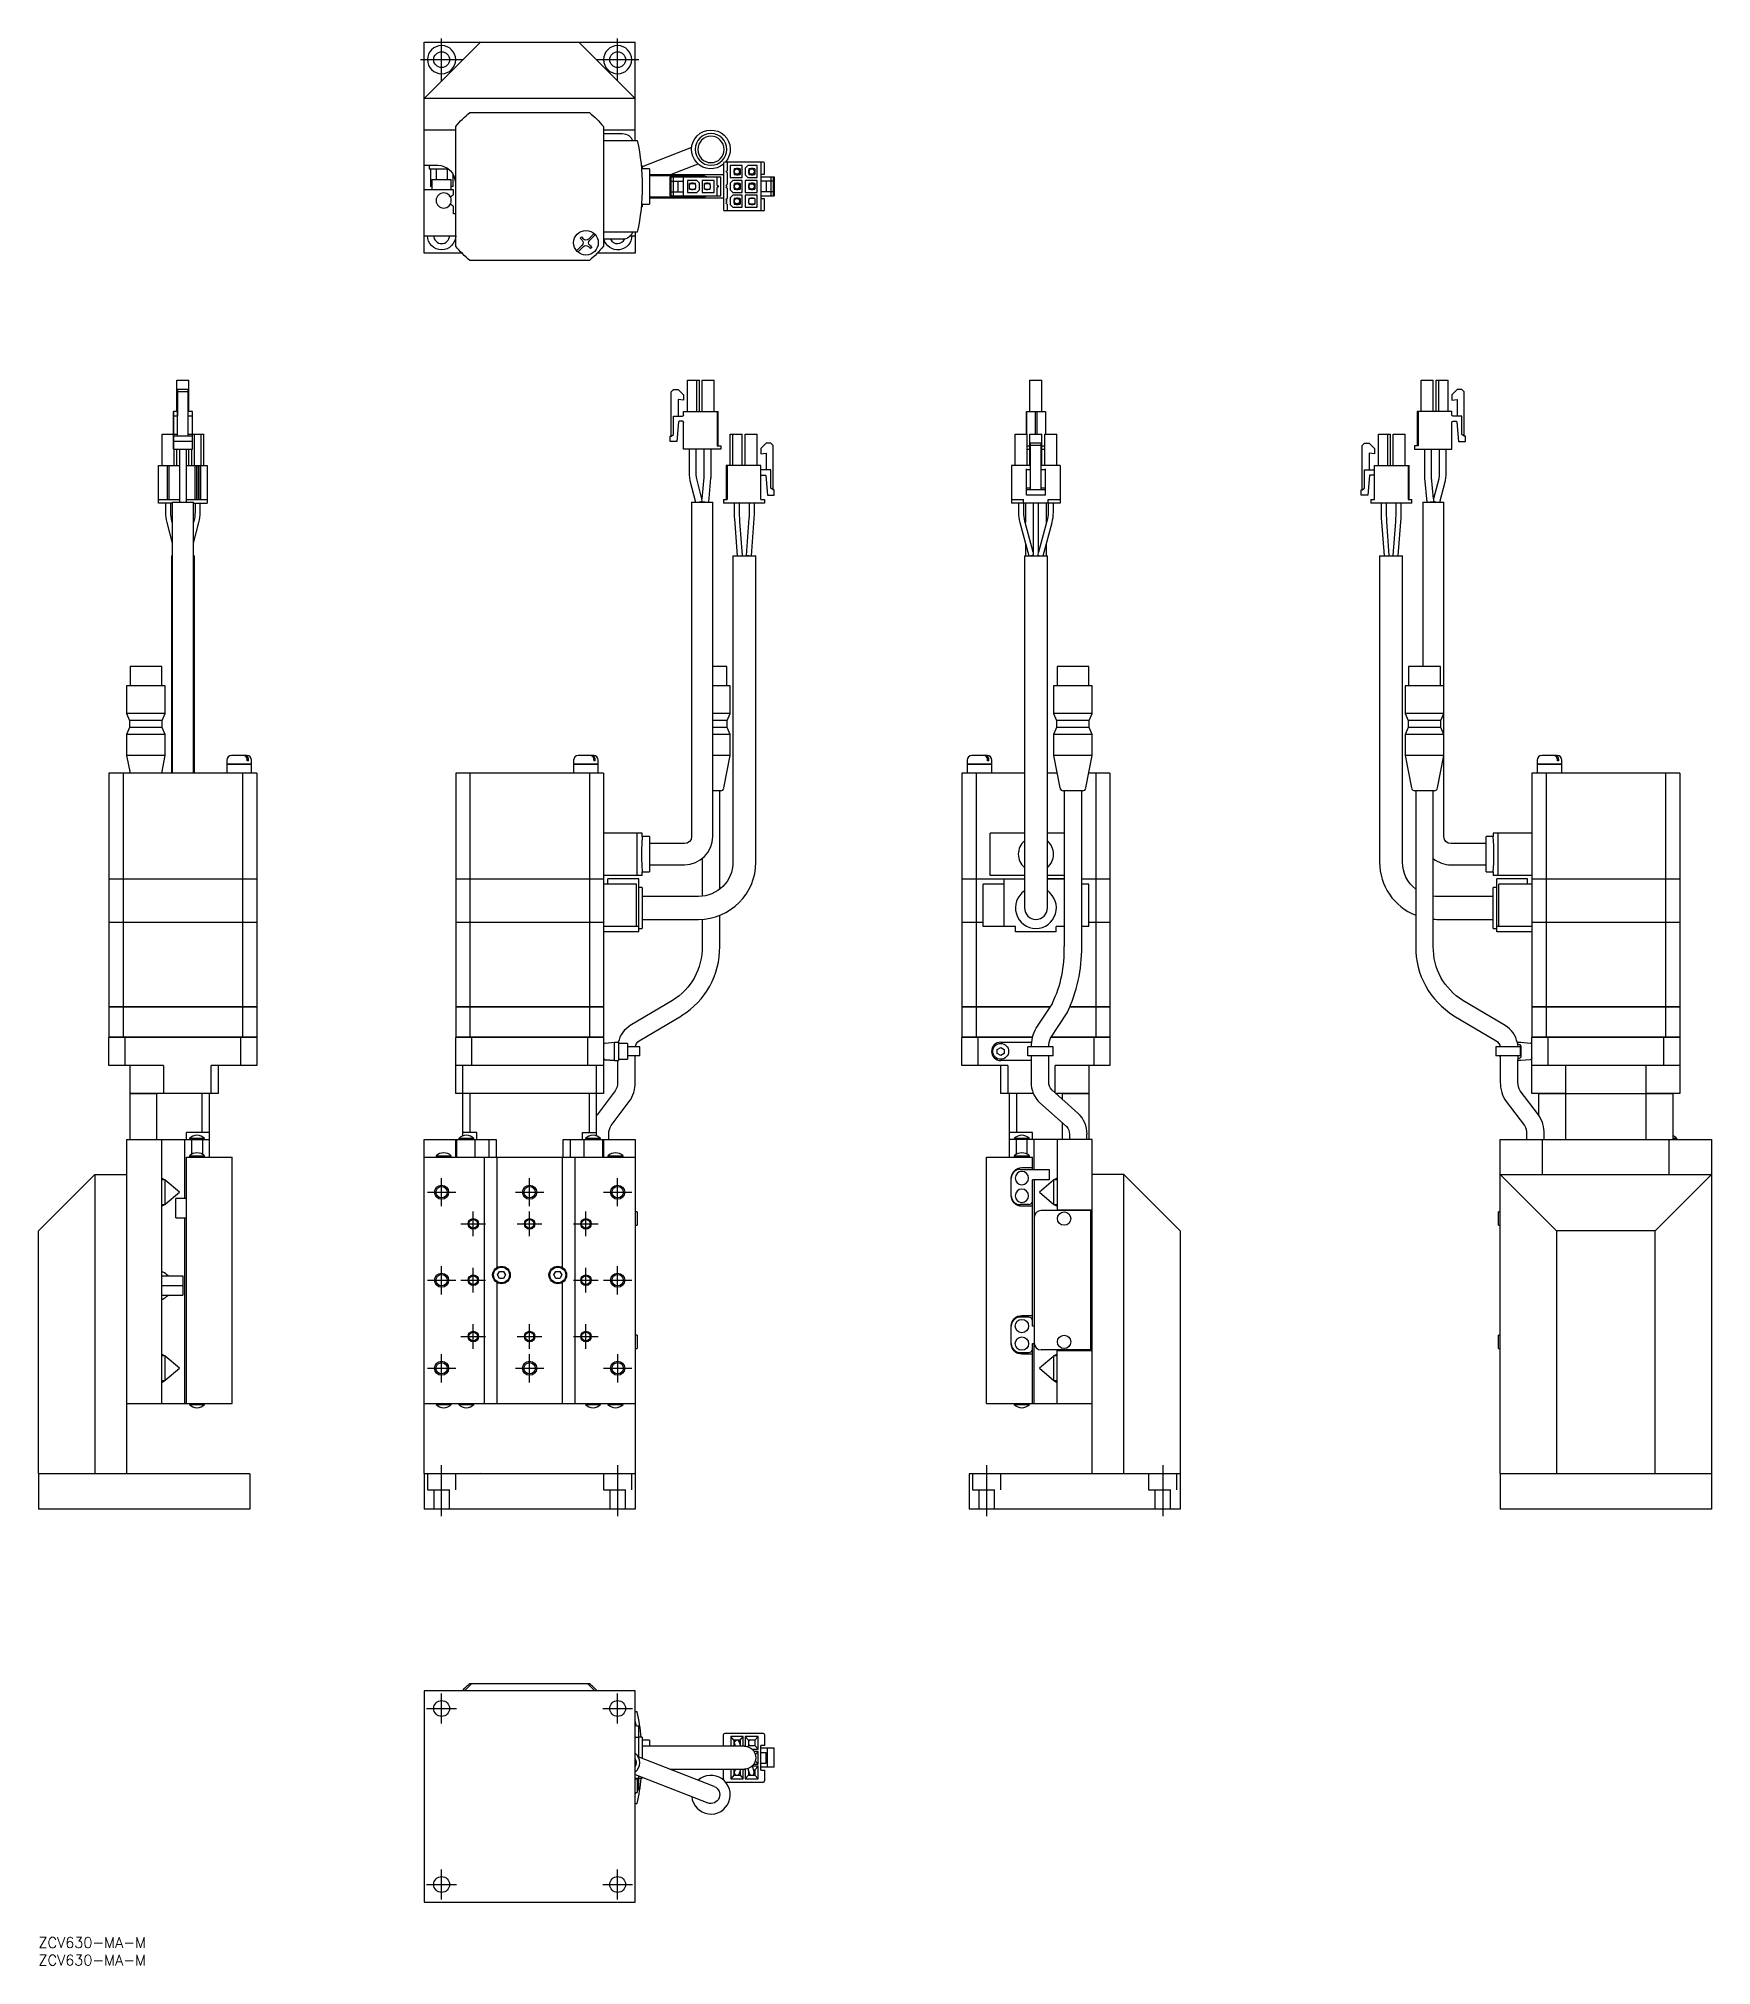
# Model space of a CAD drawing. Extents: x 0 to 475, y -8 to 539.
import ezdxf

# ---------------------------------------------------------------- set-up
doc = ezdxf.new("R2010")
doc.units = 0
doc.header["$LTSCALE"] = 0.5
doc.linetypes.add('CENTER', pattern=[50.8, 31.75, -6.35, 6.35, -6.35])
doc.linetypes.add('DASHED', pattern=[19.05, 12.7, -6.35])
for name, color, linetype in [('MSM_CENTER', 1, 'CENTER'), ('MSM_CONTINUOUS', 7, 'CONTINUOUS'), ('MSM_DASHED', 4, 'DASHED'), ('MSM_NARROW', 5, 'CONTINUOUS'), ('MSM_PART_NUMBER', 7, 'CONTINUOUS')]:
    doc.layers.add(name, color=color, linetype=linetype)
doc.styles.get("Standard").update_dxf_attribs({"font": 'txt.shx', "height": 3, "bigfont": 'bigfont.shx'})

# ---------------------------------------------------------------- blocks, each defined once
blk = doc.blocks.new('*U2')
at = {"layer": 'MSM_PART_NUMBER'}
blk.add_text('ZCV630-MA-M', height=3, dxfattribs=at).set_placement((0, -3))
blk = doc.blocks.new('*U3')
at = {"layer": 'MSM_PART_NUMBER'}
blk.add_text('ZCV630-MA-M', height=3, dxfattribs=at).set_placement((0, -8))

msp = doc.modelspace()

# ---------------------------------------------------------------- linework, layer by layer
at = {"layer": 'MSM_CENTER'}
for p, q in [((114.48, 527.28), (114.48, 539.28)), ((164.48, 527.28), (164.48, 539.28)), ((108.48, 533.28), (120.48, 533.28)), ((158.48, 533.28), (170.48, 533.28)), ((114.48, 207.61), (114.48, 215.61)), ((139.48, 207.61), (139.48, 215.61)), ((164.48, 207.61), (164.48, 215.61)), ((110.48, 211.61), (118.48, 211.61)), ((135.48, 211.61), (143.48, 211.61)), ((160.48, 211.61), (168.48, 211.61)), ((119.98, 202.61), (126.98, 202.61)), ((123.48, 199.11), (123.48, 206.11)), ((135.98, 202.61), (142.98, 202.61)), ((139.48, 199.11), (139.48, 206.11)), ((151.98, 202.61), (158.98, 202.61)), ((155.48, 199.11), (155.48, 206.11)), ((110.48, 186.61), (118.48, 186.61)), ((114.48, 182.61), (114.48, 190.61)), ((119.98, 186.61), (126.98, 186.61)), ((123.48, 183.11), (123.48, 190.11)), ((151.98, 186.61), (158.98, 186.61)), ((155.48, 183.11), (155.48, 190.11)), ((160.48, 186.61), (168.48, 186.61)), ((164.48, 182.61), (164.48, 190.61)), ((119.98, 170.61), (126.98, 170.61)), ((123.48, 167.11), (123.48, 174.11)), ((135.98, 170.61), (142.98, 170.61)), ((139.48, 167.11), (139.48, 174.11)), ((151.98, 170.61), (158.98, 170.61)), ((155.48, 167.11), (155.48, 174.11)), ((114.48, 157.61), (114.48, 165.61)), ((139.48, 157.61), (139.48, 165.61)), ((164.48, 165.61), (164.48, 157.61)), ((110.48, 161.61), (118.48, 161.61)), ((135.48, 161.61), (143.48, 161.61)), ((160.48, 161.61), (168.48, 161.61)), ((114.48, 119.61), (114.48, 134.11)), ((164.48, 134.11), (164.48, 119.61)), ((269.28, 134.11), (269.28, 119.61)), ((319.28, 134.11), (319.28, 119.61)), ((114.48, 60.75), (114.48, 69.25)), ((164.48, 60.75), (164.48, 69.25)), ((110.23, 65), (118.73, 65)), ((160.23, 65), (168.73, 65)), ((114.48, 10.75), (114.48, 19.25)), ((164.48, 10.75), (164.48, 19.25)), ((110.23, 15), (118.73, 15)), ((160.23, 15), (168.73, 15))]:
    msp.add_line(p, q, dxfattribs=at)
at = {"layer": 'MSM_CONTINUOUS'}
for p, q in [((109.48, 522.28), (125.48, 538.28)), ((109.48, 478.28), (109.48, 538.28)), ((109.48, 538.28), (169.48, 538.28)), ((153.48, 538.28), (169.48, 522.28)), ((169.48, 510.28), (169.48, 538.28)), ((169.48, 522.28), (109.48, 522.28)), ((122.51, 518.28), (156.45, 518.28)), ((118.48, 513.28), (109.48, 513.28)), ((118.48, 480.31), (118.48, 514.25)), ((160.48, 514.25), (160.48, 480.31)), ((169.48, 513.28), (160.48, 513.28)), ((160.48, 512.28), (165.9, 512.28)), ((160.48, 510.28), (170.05, 510.28)), ((185.5, 508.33), (171.48, 502.86)), ((179.26, 500.53), (187.32, 503.67)), ((194.58, 503.88), (194.58, 490.68)), ((205.88, 504.18), (194.88, 504.18)), ((195.58, 504.18), (195.58, 501.73)), ((205.18, 504.18), (205.18, 490.38)), ((206.18, 500.78), (206.18, 503.88)), ((109.48, 503.28), (113.38, 503.28)), ((110.98, 503.28), (110.98, 502.28)), ((110.98, 502.28), (116.38, 502.28)), ((111.3, 502.28), (111.3, 497.28)), ((111.73, 499.28), (117.23, 499.28)), ((111.73, 499.28), (111.73, 496.28)), ((112.89, 502.28), (112.89, 499.28)), ((116.06, 502.28), (116.06, 499.28)), ((117.23, 496.28), (117.23, 499.28)), ((117.65, 500.87), (117.65, 497.28)), ((118.38, 498.28), (118.38, 496.78)), ((171.48, 503.1), (171.19, 503.1)), ((173.48, 502.28), (171.26, 502.28)), ((171.48, 503.1), (171.48, 502.28)), ((173.48, 502.28), (173.48, 492.28)), ((194.58, 500.53), (173.48, 500.53)), ((188.48, 500.28), (173.48, 500.28)), ((179.38, 494.58), (179.38, 499.98)), ((179.38, 499.98), (193.78, 499.98)), ((179.68, 494.58), (179.68, 499.98)), ((179.68, 498.78), (183.18, 498.78)), ((180.38, 494.58), (180.38, 499.98)), ((181.68, 495.78), (181.68, 498.78)), ((183.18, 494.58), (183.18, 499.98)), ((184.28, 498.98), (184.28, 495.58)), ((186.93, 498.98), (184.28, 498.98)), ((185.43, 498.08), (184.93, 498.08)), ((184.93, 496.48), (184.93, 498.08)), ((186.3, 498.03), (184.93, 498.03)), ((185.93, 498.18), (185.43, 498.18)), ((185.43, 498.03), (185.43, 498.18)), ((185.93, 498.03), (185.93, 498.18)), ((186.58, 498.08), (185.93, 498.08)), ((186.68, 497.65), (186.3, 498.03)), ((186.58, 497.75), (186.58, 498.08)), ((187.68, 498.23), (186.93, 498.98)), ((187.68, 496.33), (187.68, 498.23)), ((188.48, 498.98), (188.48, 495.58)), ((191.88, 498.98), (188.48, 498.98)), ((189.63, 498.08), (189.13, 498.08)), ((189.13, 496.48), (189.13, 498.08)), ((190.5, 498.03), (189.13, 498.03)), ((190.13, 498.18), (189.63, 498.18)), ((189.63, 498.03), (189.63, 498.18)), ((190.13, 498.03), (190.13, 498.18)), ((190.78, 498.08), (190.13, 498.08)), ((190.88, 497.65), (190.5, 498.03)), ((190.78, 497.75), (190.78, 498.08)), ((191.88, 495.58), (191.88, 498.98)), ((192.78, 497.53), (192.78, 499.98)), ((193.78, 494.58), (193.78, 499.98)), ((195.58, 501.23), (195.58, 497.8)), ((196.48, 503.18), (196.48, 499.78)), ((199.88, 503.18), (196.48, 503.18)), ((196.48, 499.78), (199.88, 499.78)), ((197.23, 498.98), (196.48, 498.23)), ((196.48, 498.23), (196.48, 496.33)), ((199.88, 498.98), (197.23, 498.98)), ((197.85, 502.23), (197.48, 501.85)), ((197.48, 501.85), (197.48, 501.1)), ((197.48, 501.1), (197.85, 500.73)), ((197.85, 498.03), (197.48, 497.65)), ((198.23, 502.28), (197.58, 502.28)), ((197.58, 502.28), (197.58, 501.95)), ((197.58, 501), (197.58, 500.68)), ((197.58, 500.68), (198.23, 500.68)), ((198.23, 498.08), (197.58, 498.08)), ((197.58, 498.08), (197.58, 497.75)), ((197.63, 501.26), (197.77, 500.81)), ((199.23, 502.23), (197.85, 502.23)), ((197.85, 500.73), (199.23, 500.73)), ((199.23, 498.03), (197.85, 498.03)), ((198.73, 502.38), (198.23, 502.38)), ((198.23, 502.38), (198.23, 502.23)), ((198.23, 500.73), (198.23, 500.58)), ((198.23, 500.58), (198.73, 500.58)), ((198.73, 498.18), (198.23, 498.18)), ((198.23, 498.18), (198.23, 498.03)), ((198.73, 502.38), (198.73, 502.23)), ((199.23, 502.28), (198.73, 502.28)), ((198.73, 500.58), (198.73, 500.73)), ((198.73, 500.68), (199.23, 500.68)), ((198.73, 498.18), (198.73, 498.03)), ((199.23, 498.08), (198.73, 498.08)), ((199.23, 501.17), (199.07, 501.69)), ((199.23, 498.02), (199.14, 498.03)), ((199.23, 502.28), (199.23, 500.68)), ((199.23, 498.08), (199.23, 496.48)), ((199.88, 499.78), (199.88, 503.18)), ((199.88, 495.58), (199.88, 498.98)), ((201.43, 503.18), (200.68, 502.43)), ((200.68, 502.43), (200.68, 500.53)), ((200.68, 500.53), (201.43, 499.78)), ((204.08, 498.98), (200.68, 498.98)), ((200.68, 498.98), (200.68, 495.58)), ((204.08, 503.18), (201.43, 503.18)), ((201.43, 499.78), (204.08, 499.78)), ((202.05, 502.23), (201.68, 501.85)), ((201.68, 501.85), (201.68, 501.1)), ((201.83, 501.68), (201.68, 501.13)), ((201.68, 501.1), (202.05, 500.73)), ((202.05, 498.03), (201.68, 497.65)), ((202.43, 502.28), (201.78, 502.28)), ((201.78, 502.28), (201.78, 501.95)), ((201.78, 501), (201.78, 500.68)), ((201.78, 500.68), (202.43, 500.68)), ((202.43, 498.08), (201.78, 498.08)), ((201.78, 498.08), (201.78, 497.75)), ((203.43, 502.23), (202.05, 502.23)), ((202.05, 500.73), (203.43, 500.73)), ((203.43, 498.03), (202.05, 498.03)), ((202.93, 502.38), (202.43, 502.38)), ((202.43, 502.38), (202.43, 502.23)), ((202.43, 500.73), (202.43, 500.58)), ((202.43, 500.58), (202.93, 500.58)), ((202.93, 498.18), (202.43, 498.18)), ((202.43, 498.18), (202.43, 498.03)), ((202.93, 502.38), (202.93, 502.23)), ((203.43, 502.28), (202.93, 502.28)), ((202.93, 500.58), (202.93, 500.73)), ((202.93, 500.68), (203.43, 500.68)), ((202.93, 498.18), (202.93, 498.03)), ((203.43, 498.08), (202.93, 498.08)), ((203.12, 500.73), (203.27, 501.28)), ((203.43, 502.28), (203.43, 500.68)), ((203.43, 498.08), (203.43, 496.48)), ((204.08, 499.78), (204.08, 503.18)), ((204.08, 495.58), (204.08, 498.98)), ((205.18, 500.78), (206.18, 500.78)), ((205.18, 499.98), (208.98, 499.98)), ((208.68, 498.78), (205.18, 498.78)), ((206.68, 498.78), (206.68, 495.78)), ((207.98, 499.98), (207.98, 494.58)), ((208.68, 499.98), (208.68, 494.58)), ((208.98, 499.98), (208.98, 494.58)), ((117.88, 496.28), (109.48, 496.28)), ((111.73, 497.28), (111.3, 497.28)), ((117.65, 497.28), (117.23, 497.28)), ((117.52, 494.68), (117.88, 494.89)), ((117.88, 494.89), (117.88, 496.28)), ((118.48, 496.78), (118.38, 496.78)), ((173.48, 494.28), (188.48, 494.28)), ((173.48, 494.03), (194.58, 494.03)), ((179.38, 494.58), (193.78, 494.58)), ((179.68, 495.78), (183.18, 495.78)), ((184.28, 495.58), (186.93, 495.58)), ((184.93, 496.53), (186.3, 496.53)), ((184.93, 496.48), (185.43, 496.48)), ((185.43, 496.53), (185.43, 496.38)), ((185.43, 496.38), (185.93, 496.38)), ((185.93, 496.38), (185.93, 496.53)), ((185.93, 496.48), (186.58, 496.48)), ((186.3, 496.53), (186.68, 496.9)), ((186.58, 496.48), (186.58, 496.8)), ((186.68, 496.9), (186.68, 497.65)), ((186.93, 495.58), (187.68, 496.33)), ((188.48, 495.58), (191.88, 495.58)), ((189.13, 496.53), (190.5, 496.53)), ((189.13, 496.48), (189.63, 496.48)), ((189.63, 496.53), (189.63, 496.38)), ((189.63, 496.38), (190.13, 496.38)), ((190.13, 496.38), (190.13, 496.53)), ((190.13, 496.48), (190.78, 496.48)), ((190.5, 496.53), (190.88, 496.9)), ((190.78, 496.48), (190.78, 496.8)), ((190.88, 496.9), (190.88, 497.65)), ((192.78, 494.58), (192.78, 497.03)), ((195.58, 497.3), (195.58, 497.25)), ((195.58, 496.75), (195.58, 493.88)), ((195.58, 493.38), (195.58, 493.33)), ((195.58, 492.83), (195.58, 492.78)), ((196.48, 496.33), (197.23, 495.58)), ((197.23, 494.78), (196.48, 494.03)), ((196.48, 494.03), (196.48, 492.13)), ((197.23, 495.58), (199.88, 495.58)), ((199.88, 494.78), (197.23, 494.78)), ((197.48, 497.65), (197.48, 496.9)), ((197.48, 496.9), (197.85, 496.53)), ((197.85, 493.83), (197.48, 493.45)), ((197.48, 493.45), (197.48, 492.7)), ((197.48, 492.7), (197.85, 492.33)), ((197.58, 496.8), (197.58, 496.48)), ((197.58, 496.48), (198.23, 496.48)), ((198.23, 493.88), (197.58, 493.88)), ((197.58, 493.88), (197.58, 493.55)), ((197.58, 492.6), (197.58, 492.28)), ((197.63, 493.29), (197.77, 493.74)), ((197.85, 496.53), (199.23, 496.53)), ((199.23, 493.83), (197.85, 493.83)), ((198.23, 496.53), (198.23, 496.38)), ((198.23, 496.38), (198.73, 496.38)), ((198.73, 493.98), (198.23, 493.98)), ((198.23, 493.98), (198.23, 493.83)), ((198.73, 496.38), (198.73, 496.53)), ((198.73, 496.48), (199.23, 496.48)), ((198.73, 493.98), (198.73, 493.83)), ((199.23, 493.88), (198.73, 493.88)), ((199.23, 493.39), (199.07, 492.86)), ((199.23, 496.53), (199.14, 496.53)), ((199.23, 493.88), (199.23, 492.28)), ((199.88, 491.38), (199.88, 494.78)), ((200.68, 495.58), (204.08, 495.58)), ((204.08, 494.78), (200.68, 494.78)), ((200.68, 494.78), (200.68, 491.38)), ((201.68, 497.65), (201.68, 496.9)), ((201.68, 496.9), (202.05, 496.53)), ((202.05, 493.83), (201.68, 493.45)), ((201.68, 493.45), (201.68, 492.7)), ((201.68, 492.7), (202.05, 492.33)), ((201.78, 496.8), (201.78, 496.48)), ((201.78, 496.48), (202.43, 496.48)), ((202.43, 493.88), (201.78, 493.88)), ((201.78, 493.88), (201.78, 493.55)), ((201.78, 492.6), (201.78, 492.28)), ((202.05, 496.53), (203.43, 496.53)), ((203.43, 493.83), (202.05, 493.83)), ((202.43, 496.53), (202.43, 496.38)), ((202.43, 496.38), (202.93, 496.38)), ((202.93, 493.98), (202.43, 493.98)), ((202.43, 493.98), (202.43, 493.83)), ((202.93, 496.38), (202.93, 496.53)), ((202.93, 496.48), (203.43, 496.48)), ((202.93, 493.98), (202.93, 493.83)), ((203.43, 493.88), (202.93, 493.88)), ((203.43, 493.88), (203.43, 492.28)), ((204.08, 491.38), (204.08, 494.78)), ((208.68, 495.78), (205.18, 495.78)), ((205.18, 494.58), (208.98, 494.58)), ((206.18, 493.78), (205.18, 493.78)), ((206.18, 490.68), (206.18, 493.78)), ((117.88, 491.67), (117.52, 491.88)), ((117.88, 489.48), (117.88, 491.67)), ((118.48, 489.48), (117.88, 489.48)), ((171.19, 491.46), (171.48, 491.46)), ((171.26, 492.28), (173.48, 492.28)), ((171.48, 492.28), (171.48, 491.46)), ((205.88, 490.38), (194.88, 490.38)), ((195.58, 492.28), (195.58, 490.38)), ((196.48, 492.13), (197.23, 491.38)), ((197.23, 491.38), (199.88, 491.38)), ((197.58, 492.28), (198.23, 492.28)), ((197.85, 492.33), (199.23, 492.33)), ((198.23, 492.33), (198.23, 492.18)), ((198.23, 492.18), (198.73, 492.18)), ((198.73, 492.18), (198.73, 492.33)), ((198.73, 492.28), (199.23, 492.28)), ((200.68, 491.38), (204.08, 491.38)), ((201.78, 492.28), (202.43, 492.28)), ((202.05, 492.33), (203.43, 492.33)), ((202.43, 492.33), (202.43, 492.18)), ((202.43, 492.18), (202.93, 492.18)), ((202.93, 492.18), (202.93, 492.33)), ((202.93, 492.28), (203.43, 492.28)), ((109.48, 483.28), (118.48, 483.28)), ((153.81, 482.59), (154.17, 482.94)), ((154.42, 481.98), (153.81, 482.59)), ((154.17, 482.94), (154.77, 482.34)), ((156.18, 482.34), (157.77, 483.92)), ((158.12, 483.57), (156.54, 481.98)), ((170.05, 484.28), (160.48, 484.28)), ((165.9, 482.28), (160.48, 482.28)), ((168.13, 483.28), (169.48, 483.28)), ((169.48, 484.28), (169.48, 478.28)), ((120.29, 478.28), (109.48, 478.28)), ((156.45, 476.28), (122.51, 476.28)), ((152.83, 478.99), (154.42, 480.57)), ((154.77, 480.22), (153.18, 478.63)), ((156.78, 479.62), (156.18, 480.22)), ((156.54, 480.57), (157.14, 479.97)), ((157.14, 479.97), (156.78, 479.62)), ((169.48, 478.28), (158.66, 478.28)), ((39.3, 433.31), (39.3, 442.21)), ((39.3, 433.31), (39.3, 442.21)), ((39.3, 442.21), (42.7, 442.21)), ((39.3, 433.31), (39.3, 442.21)), ((39.5, 439.61), (39.5, 438.11)), ((39.5, 438.91), (39.5, 439.61)), ((42.5, 439.61), (39.5, 439.61)), ((39.5, 426.31), (39.5, 438.91)), ((42.5, 438.91), (39.5, 438.91)), ((39.5, 438.11), (39.5, 436.61)), ((42.5, 438.91), (42.5, 439.61)), ((42.5, 426.31), (42.5, 438.91)), ((42.7, 433.31), (42.7, 442.21)), ((179.68, 438.91), (180.38, 439.61)), ((179.68, 438.91), (180.38, 439.61)), ((179.68, 426.31), (179.68, 438.91)), ((179.68, 426.31), (179.68, 438.91)), ((180.38, 439.61), (181.68, 439.61)), ((181.68, 439.61), (183.18, 438.11)), ((183.18, 438.11), (183.18, 436.61)), ((184.28, 433.31), (184.28, 442.21)), ((184.28, 433.31), (184.28, 442.21)), ((184.28, 442.21), (187.68, 442.21)), ((186.93, 433.31), (186.93, 442.21)), ((187.68, 433.31), (187.68, 442.21)), ((188.48, 433.31), (188.48, 442.21)), ((188.48, 433.31), (188.48, 442.21)), ((188.48, 442.21), (191.88, 442.21)), ((191.88, 433.31), (191.88, 442.21)), ((281.58, 433.31), (281.58, 442.21)), ((281.58, 442.21), (284.98, 442.21)), ((281.58, 433.31), (281.58, 442.21)), ((281.58, 433.31), (281.58, 442.21)), ((284.98, 433.31), (284.98, 442.21)), ((392.74, 433.31), (392.74, 442.21)), ((392.74, 442.21), (396.14, 442.21)), ((392.74, 433.31), (392.74, 442.21)), ((396.14, 433.31), (396.14, 442.21)), ((396.94, 433.31), (396.94, 442.21)), ((396.94, 442.21), (400.34, 442.21)), ((396.94, 433.31), (396.94, 442.21)), ((397.69, 433.31), (397.69, 442.21)), ((400.34, 433.31), (400.34, 442.21)), ((402.94, 439.61), (401.44, 438.11)), ((402.94, 439.61), (401.44, 438.11)), ((401.44, 438.11), (401.44, 436.61)), ((401.44, 438.11), (401.44, 436.61)), ((404.24, 439.61), (402.94, 439.61)), ((404.94, 438.91), (404.24, 439.61)), ((404.94, 426.31), (404.94, 438.91)), ((38.3, 432.36), (38.3, 433.31)), ((38.3, 433.31), (38.3, 423.61)), ((39.5, 433.31), (38.3, 433.31)), ((38.3, 432.06), (38.3, 432.36)), ((39.5, 436.74), (39.5, 432.06)), ((39.5, 436.61), (39.5, 436.74)), ((39.5, 432.36), (39.5, 432.06)), ((43.7, 433.31), (42.5, 433.31)), ((43.7, 432.36), (43.7, 433.31)), ((43.7, 432.06), (43.7, 432.36)), ((183.18, 436.61), (181.68, 436.74)), ((181.68, 436.74), (181.68, 432.06)), ((183.18, 436.61), (181.68, 436.74)), ((183.18, 432.36), (183.18, 433.31)), ((183.18, 433.31), (193.03, 433.31)), ((183.18, 432.36), (183.18, 433.31)), ((183.18, 432.36), (183.18, 432.36)), ((192.78, 433.31), (192.78, 423.61)), ((193.03, 423.61), (193.03, 433.31)), ((280.58, 432.36), (280.58, 433.31)), ((280.58, 433.31), (285.98, 433.31)), ((280.58, 433.31), (280.58, 426.96)), ((280.58, 432.06), (280.58, 432.36)), ((283.03, 433.31), (283.03, 426.96)), ((283.53, 433.31), (283.53, 426.96)), ((285.98, 433.31), (285.98, 426.96)), ((391.84, 433.31), (391.59, 433.31)), ((391.59, 433.31), (391.59, 423.61)), ((391.84, 433.31), (391.84, 423.61)), ((401.44, 433.31), (391.84, 433.31)), ((391.84, 433.31), (391.84, 423.61)), ((401.44, 436.61), (402.94, 436.74)), ((401.44, 432.36), (401.44, 433.31)), ((402.94, 436.74), (402.94, 432.06)), ((402.94, 436.74), (402.94, 432.06)), ((35.1, 426.96), (38.3, 426.96)), ((35.1, 418.06), (35.1, 426.96)), ((38.3, 426.81), (38.3, 432.06)), ((39.5, 432.06), (38.3, 432.06)), ((38.3, 430.56), (38.3, 430.38)), ((38.3, 430.26), (38.3, 430.56)), ((38.3, 430.38), (38.3, 424.81)), ((38.3, 422.61), (38.3, 430.26)), ((39.5, 426.81), (39.5, 432.06)), ((43.7, 432.06), (42.5, 432.06)), ((43.7, 426.81), (43.7, 432.06)), ((43.7, 426.96), (46.9, 426.96)), ((44.25, 418.06), (44.25, 426.96)), ((46.15, 418.06), (46.15, 426.96)), ((46.9, 418.06), (46.9, 426.96)), ((180.38, 426.81), (180.38, 432.06)), ((180.38, 432.06), (182.88, 432.06)), ((180.38, 426.81), (180.38, 432.06)), ((181.78, 430.38), (181.29, 424.81)), ((182.88, 430.56), (181.98, 430.56)), ((183.18, 422.61), (183.18, 430.26)), ((183.18, 430.26), (183.18, 430.26)), ((183.18, 422.61), (183.18, 430.26)), ((196.48, 418.06), (196.48, 426.96)), ((196.48, 426.96), (199.88, 426.96)), ((197.23, 418.06), (197.23, 426.96)), ((199.88, 418.06), (199.88, 426.96)), ((200.68, 418.06), (200.68, 426.96)), ((200.68, 426.96), (204.08, 426.96)), ((204.08, 418.06), (204.08, 426.96)), ((277.38, 426.96), (280.78, 426.96)), ((277.38, 418.06), (277.38, 426.96)), ((280.58, 426.96), (280.58, 432.06)), ((280.58, 430.26), (280.58, 430.56)), ((280.58, 430.56), (280.58, 430.38)), ((280.58, 430.38), (280.58, 426.96)), ((280.58, 426.96), (280.58, 430.26)), ((280.78, 418.06), (280.78, 426.96)), ((281.58, 418.06), (281.58, 426.96)), ((281.58, 426.96), (284.98, 426.96)), ((284.98, 418.06), (284.98, 426.96)), ((285.78, 418.06), (285.78, 426.96)), ((285.78, 426.96), (289.18, 426.96)), ((289.18, 418.06), (289.18, 426.96)), ((380.54, 426.96), (383.94, 426.96)), ((380.54, 418.06), (380.54, 426.96)), ((383.19, 418.06), (383.19, 426.96)), ((383.94, 418.06), (383.94, 426.96)), ((384.74, 426.96), (388.14, 426.96)), ((384.74, 418.06), (384.74, 426.96)), ((388.14, 418.06), (388.14, 426.96)), ((401.44, 422.61), (401.44, 430.26)), ((404.24, 432.06), (401.74, 432.06)), ((401.74, 430.56), (402.64, 430.56)), ((402.84, 430.38), (403.33, 424.81)), ((402.84, 430.38), (402.94, 429.23)), ((402.84, 430.38), (403.33, 424.81)), ((402.84, 430.38), (402.94, 429.23)), ((402.94, 429.23), (402.94, 429.23)), ((404.24, 426.81), (404.24, 432.06)), ((38.3, 426.31), (38.3, 426.81)), ((39.5, 426.81), (38.3, 426.81)), ((38.3, 424.81), (38.3, 426.31)), ((43.7, 426.31), (38.3, 426.31)), ((43.7, 424.81), (38.3, 424.81)), ((38.3, 423.61), (38.3, 422.61)), ((38.3, 422.61), (43.7, 422.61)), ((38.5, 418.06), (38.5, 422.61)), ((39.3, 418.06), (39.3, 422.61)), ((39.5, 426.31), (39.5, 426.81)), ((40, 422.61), (40, 415.25)), ((40, 422.61), (40, 414.71)), ((42, 415.25), (42, 422.61)), ((43.7, 426.81), (42.5, 426.81)), ((42.7, 418.06), (42.7, 422.61)), ((43.5, 418.06), (43.5, 422.61)), ((43.7, 426.31), (43.7, 426.81)), ((43.7, 424.81), (43.7, 426.31)), ((43.7, 422.61), (43.7, 424.81)), ((179.38, 424.81), (179.38, 426.31)), ((179.38, 426.31), (179.68, 426.31)), ((179.38, 424.81), (179.38, 426.31)), ((181.29, 424.81), (179.38, 424.81)), ((179.68, 426.31), (180.38, 426.81)), ((179.68, 426.31), (180.38, 426.81)), ((193.78, 422.61), (183.18, 422.61)), ((184.8, 422.61), (184.8, 415.25)), ((186.8, 415.25), (186.8, 422.61)), ((189, 422.61), (189, 414.71)), ((191, 414.71), (191, 422.61)), ((192.78, 423.61), (193.78, 423.61)), ((193.78, 423.61), (193.78, 422.61)), ((206.68, 424.36), (205.18, 422.86)), ((205.18, 422.86), (205.18, 421.36)), ((205.18, 421.36), (206.68, 421.49)), ((207.98, 424.36), (206.68, 424.36)), ((206.68, 421.49), (206.68, 416.81)), ((208.68, 423.66), (207.98, 424.36)), ((208.68, 411.06), (208.68, 423.66)), ((280.78, 423.61), (281.58, 423.61)), ((280.78, 422.61), (281.58, 422.61)), ((281.78, 411.06), (281.78, 424.36)), ((284.78, 424.36), (281.78, 424.36)), ((284.78, 423.66), (281.78, 423.66)), ((284.78, 411.06), (284.78, 424.36)), ((284.98, 423.61), (285.78, 423.61)), ((284.98, 422.61), (285.78, 422.61)), ((375.94, 423.66), (376.64, 424.36)), ((375.94, 411.06), (375.94, 423.66)), ((376.64, 424.36), (377.94, 424.36)), ((377.94, 424.36), (379.44, 422.86)), ((379.44, 421.36), (377.94, 421.49)), ((377.94, 421.49), (377.94, 416.81)), ((379.44, 422.86), (379.44, 421.36)), ((390.84, 423.61), (390.84, 422.61)), ((390.84, 423.61), (390.84, 422.61)), ((391.84, 423.61), (390.84, 423.61)), ((390.84, 422.61), (401.44, 422.61)), ((393.62, 422.61), (393.62, 414.71)), ((395.62, 414.71), (395.62, 422.61)), ((397.82, 422.61), (397.82, 415.25)), ((399.82, 415.25), (399.82, 422.61)), ((403.33, 424.81), (405.24, 424.81)), ((404.94, 426.31), (404.24, 426.81)), ((405.24, 426.31), (404.94, 426.31)), ((405.24, 424.81), (405.24, 426.31)), ((34.1, 407.36), (34.1, 418.06)), ((34.1, 418.06), (40, 418.06)), ((36.55, 418.06), (36.55, 408.36)), ((37.05, 418.06), (37.05, 408.36)), ((42, 418.06), (47.9, 418.06)), ((44.4, 418.06), (44.4, 408.36)), ((44.9, 418.06), (44.9, 408.36)), ((44.95, 418.06), (44.95, 408.36)), ((45.45, 418.06), (45.45, 408.36)), ((45.5, 418.06), (45.5, 408.36)), ((46, 418.06), (46, 408.36)), ((47.9, 418.06), (47.9, 407.36)), ((205.18, 418.06), (195.33, 418.06)), ((195.33, 418.06), (195.33, 408.36)), ((195.58, 418.06), (195.58, 408.36)), ((205.18, 408.36), (205.18, 418.06)), ((207.98, 416.81), (205.48, 416.81)), ((207.98, 411.56), (207.98, 416.81)), ((276.38, 418.06), (276.38, 407.36)), ((281.78, 418.06), (276.38, 418.06)), ((280.58, 409.56), (280.58, 417.11)), ((281.78, 416.81), (280.58, 416.81)), ((290.18, 418.06), (284.78, 418.06)), ((285.98, 416.81), (284.78, 416.81)), ((285.98, 409.56), (285.98, 417.11)), ((290.18, 418.06), (290.18, 407.36)), ((376.64, 411.56), (376.64, 416.81)), ((376.64, 416.81), (379.14, 416.81)), ((379.44, 418.06), (389.29, 418.06)), ((379.44, 408.36), (379.44, 418.06)), ((389.04, 418.06), (389.04, 408.36)), ((389.29, 408.36), (389.29, 418.06)), ((40, 415.25), (40, 413.99)), ((40, 414.71), (40, 414.51)), ((40, 414.51), (40, 407.61)), ((40, 413.99), (40, 407.61)), ((42, 413.99), (42, 415.25)), ((42, 407.61), (42, 413.99)), ((184.8, 415.25), (185, 413.74)), ((185, 413.74), (186.59, 407.61)), ((186.93, 414.24), (186.8, 415.25)), ((188.41, 408.56), (186.93, 414.24)), ((189, 414.61), (188.41, 408.56)), ((189, 414.71), (189, 414.61)), ((190.33, 407.61), (190.99, 414.42)), ((190.99, 414.42), (191, 414.71)), ((205.48, 415.31), (206.38, 415.31)), ((206.58, 415.13), (207.06, 409.56)), ((208.68, 411.06), (207.98, 411.56)), ((208.98, 411.06), (208.68, 411.06)), ((208.98, 409.56), (208.98, 411.06)), ((281.78, 411.56), (280.58, 411.56)), ((285.98, 411.06), (280.58, 411.06)), ((285.98, 411.56), (284.78, 411.56)), ((375.64, 409.56), (375.64, 411.06)), ((375.64, 411.06), (375.94, 411.06)), ((375.94, 411.06), (376.64, 411.56)), ((378.04, 415.13), (377.56, 409.56)), ((379.14, 415.31), (378.24, 415.31)), ((393.62, 414.71), (393.63, 414.42)), ((393.63, 414.42), (394.29, 407.61)), ((395.62, 414.61), (395.62, 414.71)), ((396.21, 408.56), (395.62, 414.61)), ((397.69, 414.24), (396.21, 408.56)), ((397.82, 415.25), (397.69, 414.24)), ((398.03, 407.61), (399.62, 413.74)), ((399.62, 413.74), (399.82, 415.25)), ((34.1, 408.36), (40, 408.36)), ((38, 407.36), (34.1, 407.36)), ((36.05, 407.36), (36.05, 404.73)), ((37.55, 404.73), (37.55, 407.36)), ((38, 407.61), (44, 407.61)), ((38, 407.61), (38, 330.61)), ((42, 408.36), (47.9, 408.36)), ((44, 330.61), (44, 407.61)), ((44, 407.36), (47.9, 407.36)), ((44.45, 407.36), (44.45, 404.73)), ((45.95, 404.73), (45.95, 407.36)), ((185.48, 407.61), (191.48, 407.61)), ((185.48, 407.61), (185.48, 312.61)), ((188.47, 407.83), (187.63, 407.61)), ((188.34, 407.8), (188.33, 407.71)), ((189.33, 407.61), (188.33, 407.71)), ((188.47, 407.83), (188.41, 408.56)), ((191.48, 312.61), (191.48, 407.61)), ((194.58, 408.36), (194.58, 407.36)), ((194.58, 408.36), (195.58, 408.36)), ((206.18, 407.36), (194.58, 407.36)), ((197.6, 407.36), (197.6, 403.76)), ((199.1, 404.73), (199.1, 407.36)), ((201.8, 407.36), (201.8, 403.73)), ((203.3, 403.73), (203.3, 407.36)), ((205.18, 408.36), (206.18, 408.36)), ((206.18, 408.36), (206.18, 407.36)), ((207.06, 409.56), (208.98, 409.56)), ((276.38, 408.36), (279.78, 408.36)), ((290.18, 407.36), (276.38, 407.36)), ((278.33, 407.36), (278.33, 404.73)), ((279.78, 407.36), (279.78, 408.36)), ((279.83, 404.73), (279.83, 407.36)), ((280.28, 407.36), (280.28, 401.78)), ((285.98, 409.56), (280.58, 409.56)), ((282.53, 407.36), (282.53, 392.36)), ((284.03, 393.39), (284.03, 407.36)), ((286.28, 401.78), (286.28, 407.36)), ((286.73, 407.36), (286.73, 404.73)), ((286.78, 408.36), (290.18, 408.36)), ((286.78, 407.36), (286.78, 408.36)), ((288.23, 404.73), (288.23, 407.36)), ((377.56, 409.56), (375.64, 409.56)), ((378.44, 408.36), (378.44, 407.36)), ((378.44, 408.36), (379.44, 408.36)), ((390.04, 407.36), (378.44, 407.36)), ((381.32, 407.36), (381.32, 403.73)), ((382.82, 404.73), (382.82, 407.36)), ((385.52, 407.36), (385.52, 404.73)), ((387.02, 403.76), (387.02, 407.36)), ((389.04, 408.36), (390.04, 408.36)), ((390.04, 407.36), (390.04, 408.36)), ((393.14, 407.61), (399.14, 407.61)), ((393.14, 407.61), (393.14, 360.91)), ((396.29, 407.71), (395.29, 407.61)), ((396.21, 408.56), (396.15, 407.83)), ((396.28, 407.8), (396.15, 407.83)), ((396.99, 407.61), (396.15, 407.83)), ((396.15, 407.83), (396.28, 407.8)), ((396.28, 407.8), (396.99, 407.61)), ((396.29, 407.71), (396.28, 407.8)), ((399.14, 355.41), (399.14, 407.61)), ((36.43, 401.85), (38, 395.99)), ((38, 401.78), (37.88, 402.24)), ((44.12, 402.23), (44, 401.78)), ((44, 395.99), (45.57, 401.84)), ((197.64, 402.9), (198.47, 392.36)), ((199.2, 402.1), (199.1, 404.73)), ((199.97, 392.42), (199.2, 402.1)), ((201.78, 403.04), (200.98, 392.42)), ((202.48, 392.36), (203.27, 402.93)), ((278.71, 401.84), (281.25, 392.36)), ((282.53, 393.39), (280.16, 402.23)), ((286.4, 402.24), (284.03, 393.39)), ((285.31, 392.36), (287.85, 401.85)), ((381.35, 402.93), (381.42, 401.99)), ((381.42, 401.99), (382.14, 392.36)), ((382.91, 402.1), (382.82, 404.73)), ((383.64, 392.42), (382.91, 402.1)), ((385.42, 402.1), (384.65, 392.42)), ((385.52, 404.73), (385.42, 402.1)), ((386.15, 392.36), (386.91, 401.98)), ((386.91, 401.98), (386.98, 402.9)), ((280.28, 395.99), (280.28, 392.36)), ((286.28, 392.36), (286.28, 395.99)), ((37.75, 392.36), (38, 392.36)), ((37.75, 392.36), (37.75, 330.61)), ((44, 392.36), (44.25, 392.36)), ((44.25, 330.61), (44.25, 392.36)), ((197.23, 392.36), (203.73, 392.36)), ((197.23, 392.36), (197.23, 305.36)), ((201.73, 392.36), (200.98, 392.42)), ((203.73, 305.36), (203.73, 392.36)), ((280.03, 392.36), (286.53, 392.36)), ((280.03, 392.36), (280.03, 305.36)), ((283.92, 392.49), (284.03, 393.39)), ((284.03, 392.36), (284.03, 392.45)), ((286.53, 305.36), (286.53, 392.36)), ((380.89, 392.36), (387.39, 392.36)), ((380.89, 392.36), (380.89, 305.36)), ((383.64, 392.42), (383.62, 392.36)), ((387.39, 305.36), (387.39, 392.36)), ((35, 360.91), (26, 360.91)), ((26, 360.91), (26, 355.41)), ((35, 355.41), (35, 360.91)), ((195.48, 360.91), (191.48, 360.91)), ((195.48, 355.41), (195.48, 360.91)), ((298.28, 360.91), (289.28, 360.91)), ((289.28, 360.91), (289.28, 355.41)), ((298.28, 355.41), (298.28, 360.91)), ((398.14, 360.91), (389.14, 360.91)), ((389.14, 360.91), (389.14, 355.41)), ((398.14, 355.41), (398.14, 360.91)), ((36, 355.41), (25, 355.41)), ((25, 355.41), (25, 347.61)), ((36, 347.61), (36, 355.41)), ((196.48, 355.41), (191.48, 355.41)), ((196.48, 347.61), (196.48, 355.41)), ((299.28, 355.41), (288.28, 355.41)), ((288.28, 355.41), (288.28, 347.61)), ((299.28, 347.61), (299.28, 355.41)), ((399.14, 355.41), (388.14, 355.41)), ((388.14, 355.41), (388.14, 347.61)), ((399.14, 347.61), (399.14, 355.41)), ((36, 347.61), (25, 347.61)), ((25, 347.61), (25.85, 345.61)), ((35.15, 345.61), (25.85, 345.61)), ((25.85, 345.61), (25.85, 343.61)), ((35.15, 345.61), (36, 347.61)), ((35.15, 343.61), (35.15, 345.61)), ((196.48, 347.61), (191.48, 347.61)), ((195.63, 345.61), (191.48, 345.61)), ((195.63, 345.61), (196.48, 347.61)), ((195.63, 343.61), (195.63, 345.61)), ((299.28, 347.61), (288.28, 347.61)), ((288.28, 347.61), (289.13, 345.61)), ((298.43, 345.61), (289.13, 345.61)), ((289.13, 345.61), (289.13, 343.61)), ((298.43, 345.61), (299.28, 347.61)), ((298.43, 343.61), (298.43, 345.61)), ((399.14, 347.61), (388.14, 347.61)), ((388.14, 347.61), (388.99, 345.61)), ((398.29, 345.61), (388.99, 345.61)), ((388.99, 345.61), (388.99, 343.61)), ((398.29, 345.61), (399.14, 347.61)), ((398.29, 343.61), (398.29, 345.61)), ((399.14, 341.61), (399.14, 347.61)), ((25.85, 343.61), (25, 341.61)), ((36, 341.61), (25, 341.61)), ((25, 341.61), (25, 335.61)), ((35.15, 343.61), (25.85, 343.61)), ((36, 341.61), (35.15, 343.61)), ((36, 335.61), (36, 341.61)), ((195.63, 343.61), (191.48, 343.61)), ((196.48, 341.61), (191.48, 341.61)), ((196.48, 341.61), (195.63, 343.61)), ((196.48, 335.61), (196.48, 341.61)), ((289.13, 343.61), (288.28, 341.61)), ((299.28, 341.61), (288.28, 341.61)), ((288.28, 341.61), (288.28, 335.61)), ((298.43, 343.61), (289.13, 343.61)), ((299.28, 341.61), (298.43, 343.61)), ((299.28, 335.61), (299.28, 341.61)), ((388.99, 343.61), (388.14, 341.61)), ((399.14, 341.61), (388.14, 341.61)), ((388.14, 341.61), (388.14, 335.61)), ((398.29, 343.61), (388.99, 343.61)), ((399.14, 341.61), (398.29, 343.61)), ((399.14, 335.61), (399.14, 341.61)), ((36, 335.61), (25, 335.61)), ((25, 335.61), (25.98, 330.61)), ((35.02, 330.61), (36, 335.61)), ((53.5, 334.31), (53.5, 333.16)), ((59.2, 335.61), (54.8, 335.61)), ((59.29, 334.11), (59.29, 334.31)), ((59.65, 334.11), (59.29, 334.11)), ((59.65, 334.11), (59.65, 334.31)), ((60.5, 333.16), (60.5, 334.31)), ((151.98, 334.31), (151.98, 333.16)), ((157.68, 335.61), (153.28, 335.61)), ((157.77, 334.11), (157.77, 334.31)), ((158.12, 334.11), (157.77, 334.11)), ((158.12, 334.11), (158.12, 334.31)), ((158.98, 333.16), (158.98, 334.31)), ((196.48, 335.61), (191.48, 335.61)), ((194.67, 326.42), (196.48, 335.61)), ((263.78, 334.31), (263.78, 333.16)), ((269.48, 335.61), (265.08, 335.61)), ((269.57, 334.11), (269.57, 334.31)), ((269.93, 334.11), (269.57, 334.11)), ((269.93, 334.11), (269.93, 334.31)), ((270.78, 333.16), (270.78, 334.31)), ((299.28, 335.61), (288.28, 335.61)), ((288.28, 335.61), (290.09, 326.42)), ((297.47, 326.42), (299.28, 335.61)), ((399.14, 335.61), (388.14, 335.61)), ((388.14, 335.61), (389.95, 326.42)), ((397.34, 326.42), (399.14, 335.61)), ((399.14, 312.61), (399.14, 335.61)), ((425.64, 334.31), (425.64, 333.16)), ((431.34, 335.61), (426.94, 335.61)), ((431.44, 334.11), (431.44, 334.31)), ((431.79, 334.11), (431.44, 334.11)), ((431.79, 334.11), (431.79, 334.31)), ((432.64, 333.16), (432.64, 334.31)), ((62, 330.61), (20, 330.61)), ((20, 330.61), (20, 300.66)), ((24.03, 330.61), (24.03, 300.66)), ((60.5, 333.16), (53.5, 333.16)), ((60.5, 333.11), (53.5, 333.11)), ((53.5, 333.11), (53.5, 330.61)), ((53.55, 333.16), (53.55, 333.11)), ((57.97, 330.61), (57.97, 300.66)), ((60.45, 333.11), (60.45, 333.16)), ((60.5, 330.61), (60.5, 333.11)), ((62, 330.61), (62, 300.66)), ((160.48, 330.61), (118.48, 330.61)), ((118.48, 330.61), (118.48, 300.66)), ((122.51, 330.61), (122.51, 300.66)), ((158.98, 333.16), (151.98, 333.16)), ((158.98, 333.11), (151.98, 333.11)), ((151.98, 333.11), (151.98, 330.61)), ((152.03, 333.16), (152.03, 333.11)), ((156.45, 330.61), (156.45, 300.66)), ((158.93, 333.11), (158.93, 333.16)), ((158.98, 330.61), (158.98, 333.11)), ((160.48, 330.61), (160.48, 300.66)), ((280.03, 330.61), (262.28, 330.61)), ((262.28, 330.61), (262.28, 300.66)), ((270.78, 333.16), (263.78, 333.16)), ((270.78, 333.11), (263.78, 333.11)), ((263.78, 333.11), (263.78, 330.61)), ((263.83, 333.16), (263.83, 333.11)), ((266.31, 330.61), (266.31, 300.66)), ((270.73, 333.11), (270.73, 333.16)), ((270.78, 330.61), (270.78, 333.11)), ((289.26, 330.61), (286.53, 330.61)), ((304.28, 330.61), (298.3, 330.61)), ((300.25, 330.61), (300.25, 300.66)), ((304.28, 330.61), (304.28, 300.66)), ((466.14, 330.61), (424.14, 330.61)), ((424.14, 330.61), (424.14, 300.66)), ((432.64, 333.16), (425.64, 333.16)), ((432.64, 333.11), (425.64, 333.11)), ((425.64, 333.11), (425.64, 330.61)), ((425.69, 333.16), (425.69, 333.11)), ((428.17, 330.61), (428.17, 300.66)), ((432.59, 333.11), (432.59, 333.16)), ((432.64, 330.61), (432.64, 333.11)), ((462.11, 330.61), (462.11, 300.66)), ((466.14, 330.61), (466.14, 300.66)), ((193.69, 325.61), (191.48, 325.61)), ((193.48, 297.67), (193.48, 325.61)), ((296.49, 325.61), (291.07, 325.61)), ((291.28, 325.61), (291.28, 281.41)), ((296.28, 281.41), (296.28, 325.61)), ((396.36, 325.61), (390.93, 325.61)), ((391.14, 325.61), (391.14, 281.41)), ((396.14, 281.41), (396.14, 325.61)), ((171.47, 313.61), (160.48, 313.61)), ((170.05, 301.61), (170.05, 313.61)), ((171.47, 312.61), (171.47, 313.61)), ((173.48, 312.61), (171.47, 312.61)), ((173.48, 312.61), (173.48, 302.61)), ((270.28, 301.61), (270.28, 313.61)), ((280.03, 313.61), (270.28, 313.61)), ((291.28, 313.61), (286.53, 313.61)), ((296.28, 301.61), (296.28, 313.61)), ((411.14, 302.61), (411.14, 312.61)), ((413.15, 312.61), (411.14, 312.61)), ((424.14, 313.61), (413.15, 313.61)), ((413.15, 313.61), (413.15, 312.61)), ((414.57, 301.61), (414.57, 313.61)), ((183.48, 310.61), (173.48, 310.61)), ((411.14, 310.61), (401.14, 310.61)), ((171.47, 301.61), (160.48, 301.61)), ((171.47, 301.61), (171.47, 302.61)), ((171.47, 302.61), (173.48, 302.61)), ((173.48, 304.61), (183.48, 304.61)), ((188.48, 306.37), (188.48, 295.66)), ((280.03, 301.61), (270.28, 301.61)), ((280.03, 305.36), (280.03, 292.36)), ((286.53, 292.36), (286.53, 305.36)), ((291.28, 301.61), (286.53, 301.61)), ((401.14, 304.61), (411.14, 304.61)), ((411.14, 302.61), (413.15, 302.61)), ((413.15, 302.61), (413.15, 301.61)), ((424.14, 301.61), (413.15, 301.61)), ((20, 300.66), (62, 300.66)), ((20, 300.61), (20, 288.36)), ((20, 300.61), (62, 300.61)), ((20.05, 300.66), (20.05, 300.61)), ((24.03, 300.61), (24.03, 288.36)), ((24.29, 300.66), (24.29, 300.61)), ((57.71, 300.66), (57.71, 300.61)), ((57.97, 300.61), (57.97, 288.36)), ((61.95, 300.66), (61.95, 300.61)), ((62, 300.61), (62, 288.36)), ((118.48, 300.66), (160.48, 300.66)), ((118.48, 300.61), (118.48, 288.36)), ((118.48, 300.61), (160.48, 300.61)), ((118.53, 300.66), (118.53, 300.61)), ((122.51, 300.61), (122.51, 288.36)), ((122.76, 300.66), (122.76, 300.61)), ((156.19, 300.66), (156.19, 300.61)), ((156.45, 300.61), (156.45, 288.36)), ((160.43, 300.66), (160.43, 300.61)), ((160.48, 300.61), (160.48, 264.36)), ((169.88, 299.11), (160.48, 299.11)), ((170.48, 300.61), (161.68, 300.61)), ((161.68, 299.11), (161.68, 300.61)), ((169.88, 287.11), (169.88, 299.11)), ((170.48, 285.61), (170.48, 300.61)), ((171.48, 298.18), (170.48, 298.18)), ((171.48, 298.18), (171.48, 286.54)), ((187.48, 295.61), (171.48, 295.61)), ((262.28, 300.66), (280.03, 300.66)), ((262.28, 300.61), (262.28, 288.36)), ((262.28, 300.61), (280.03, 300.61)), ((262.33, 300.66), (262.33, 300.61)), ((266.31, 300.61), (266.31, 288.36)), ((266.57, 300.66), (266.57, 300.61)), ((268.28, 287.11), (268.28, 299.11)), ((274.28, 299.11), (268.28, 299.11)), ((274.28, 287.11), (274.28, 300.61)), ((286.53, 300.66), (291.28, 300.66)), ((291.28, 300.61), (286.53, 300.61)), ((296.28, 300.66), (304.28, 300.66)), ((296.28, 300.61), (304.28, 300.61)), ((298.28, 299.11), (296.28, 299.11)), ((298.28, 287.11), (298.28, 299.11)), ((299.99, 300.66), (299.99, 300.61)), ((300.25, 300.61), (300.25, 288.36)), ((304.23, 300.66), (304.23, 300.61)), ((304.28, 300.61), (304.28, 288.36)), ((413.14, 295.61), (397.14, 295.61)), ((413.14, 286.54), (413.14, 298.18)), ((414.14, 298.18), (413.14, 298.18)), ((422.94, 300.61), (414.14, 300.61)), ((414.14, 285.61), (414.14, 300.61)), ((414.74, 287.11), (414.74, 299.11)), ((424.14, 299.11), (414.74, 299.11)), ((422.94, 299.11), (422.94, 300.61)), ((424.14, 300.66), (466.14, 300.66)), ((424.14, 300.61), (424.14, 264.36)), ((424.14, 300.61), (466.14, 300.61)), ((424.19, 300.66), (424.19, 300.61)), ((428.17, 300.61), (428.17, 288.36)), ((428.43, 300.66), (428.43, 300.61)), ((461.86, 300.66), (461.86, 300.61)), ((462.11, 300.61), (462.11, 288.36)), ((466.09, 300.66), (466.09, 300.61)), ((466.14, 300.61), (466.14, 288.36)), ((193.48, 281.41), (193.48, 290.26)), ((20, 288.36), (62, 288.36)), ((20, 288.31), (20, 264.36)), ((20, 288.31), (62, 288.31)), ((20.05, 288.36), (20.05, 288.31)), ((24.03, 288.31), (24.03, 264.36)), ((24.29, 288.36), (24.29, 288.31)), ((57.71, 288.36), (57.71, 288.31)), ((57.97, 288.31), (57.97, 264.36)), ((61.95, 288.36), (61.95, 288.31)), ((62, 288.31), (62, 264.36)), ((118.48, 288.36), (160.48, 288.36)), ((118.48, 288.31), (118.48, 264.36)), ((118.48, 288.31), (160.48, 288.31)), ((118.53, 288.36), (118.53, 288.31)), ((122.51, 288.31), (122.51, 264.36)), ((122.76, 288.36), (122.76, 288.31)), ((156.19, 288.36), (156.19, 288.31)), ((156.45, 288.31), (156.45, 264.36)), ((160.43, 288.36), (160.43, 288.31)), ((170.48, 287.11), (160.48, 287.11)), ((170.48, 285.61), (160.48, 285.61)), ((170.48, 286.54), (171.48, 286.54)), ((171.48, 289.11), (187.48, 289.11)), ((188.48, 289.14), (188.48, 281.41)), ((262.28, 288.36), (268.28, 288.36)), ((262.28, 288.31), (262.28, 264.36)), ((262.28, 288.31), (268.28, 288.31)), ((262.33, 288.36), (262.33, 288.31)), ((266.31, 288.31), (266.31, 264.36)), ((266.57, 288.36), (266.57, 288.31)), ((277.5, 287.11), (268.28, 287.11)), ((277.5, 285.61), (277.5, 287.11)), ((289.06, 285.61), (277.5, 285.61)), ((291.28, 287.11), (289.06, 287.11)), ((289.06, 285.61), (289.06, 287.11)), ((298.28, 287.11), (296.28, 287.11)), ((298.28, 288.36), (304.28, 288.36)), ((298.28, 288.31), (304.28, 288.31)), ((299.99, 288.36), (299.99, 288.31)), ((300.25, 288.31), (300.25, 264.36)), ((304.23, 288.36), (304.23, 288.31)), ((304.28, 288.31), (304.28, 264.36)), ((397.14, 289.11), (413.14, 289.11)), ((413.14, 286.54), (414.14, 286.54)), ((424.14, 287.11), (414.14, 287.11)), ((424.14, 285.61), (414.14, 285.61)), ((424.14, 288.36), (466.14, 288.36)), ((424.14, 288.31), (466.14, 288.31)), ((424.19, 288.36), (424.19, 288.31)), ((428.17, 288.31), (428.17, 264.36)), ((428.43, 288.36), (428.43, 288.31)), ((461.86, 288.36), (461.86, 288.31)), ((462.11, 288.31), (462.11, 264.36)), ((466.09, 288.36), (466.09, 288.31)), ((466.14, 288.31), (466.14, 264.36)), ((20, 264.36), (62, 264.36)), ((20, 264.31), (20, 255.61)), ((20, 264.31), (62, 264.31)), ((20.05, 264.36), (20.05, 264.31)), ((24.03, 264.31), (24.03, 255.61)), ((24.29, 264.36), (24.29, 264.31)), ((57.71, 264.36), (57.71, 264.31)), ((57.97, 264.31), (57.97, 255.61)), ((61.95, 264.36), (61.95, 264.31)), ((62, 264.31), (62, 255.61)), ((118.48, 264.36), (160.48, 264.36)), ((118.48, 264.31), (118.48, 255.61)), ((118.48, 264.31), (160.48, 264.31)), ((118.53, 264.36), (118.53, 264.31)), ((122.51, 264.31), (122.51, 255.61)), ((122.76, 264.36), (122.76, 264.31)), ((156.19, 264.36), (156.19, 264.31)), ((156.45, 264.31), (156.45, 255.61)), ((160.43, 264.36), (160.43, 264.31)), ((160.48, 264.31), (160.48, 255.61)), ((180.08, 266.05), (168.08, 258.94)), ((262.28, 264.36), (287.34, 264.36)), ((262.28, 264.31), (262.28, 255.61)), ((262.28, 264.31), (287.31, 264.31)), ((262.33, 264.36), (262.33, 264.31)), ((266.31, 264.31), (266.31, 255.61)), ((266.57, 264.36), (266.57, 264.31)), ((287.94, 265.28), (283.26, 258.16)), ((292.92, 264.31), (304.28, 264.31)), ((292.94, 264.36), (304.28, 264.36)), ((299.99, 264.36), (299.99, 264.31)), ((300.25, 264.31), (300.25, 255.61)), ((304.23, 264.36), (304.23, 264.31)), ((304.28, 264.31), (304.28, 255.61)), ((416.54, 258.94), (404.54, 266.05)), ((424.14, 264.36), (466.14, 264.36)), ((424.14, 264.31), (424.14, 255.61)), ((424.14, 264.31), (466.14, 264.31)), ((424.19, 264.36), (424.19, 264.31)), ((428.17, 264.31), (428.17, 255.61)), ((428.43, 264.36), (428.43, 264.31)), ((461.86, 264.36), (461.86, 264.31)), ((462.11, 264.31), (462.11, 255.61)), ((466.09, 264.36), (466.09, 264.31)), ((466.14, 264.31), (466.14, 255.61)), ((170.63, 254.64), (182.63, 261.75)), ((287.44, 255.41), (292.12, 262.53)), ((401.99, 261.75), (413.99, 254.64)), ((62, 255.61), (20, 255.61)), ((20, 255.51), (20.1, 255.61)), ((62, 255.51), (20, 255.51)), ((20, 247.61), (20, 255.51)), ((24.5, 255.51), (24.54, 255.61)), ((24.5, 255.51), (24.5, 247.61)), ((57.5, 255.51), (57.46, 255.61)), ((57.5, 247.61), (57.5, 255.51)), ((61.9, 255.61), (62, 255.51)), ((62, 255.51), (62, 247.61)), ((160.48, 255.61), (118.48, 255.61)), ((118.48, 255.51), (118.58, 255.61)), ((122.98, 255.51), (118.48, 255.51)), ((118.48, 239.61), (118.48, 255.51)), ((123.02, 255.61), (122.98, 255.51)), ((155.98, 255.51), (122.98, 255.51)), ((122.98, 255.51), (122.98, 247.61)), ((155.93, 255.61), (155.98, 255.51)), ((160.48, 255.51), (155.98, 255.51)), ((155.98, 247.61), (155.98, 255.51)), ((160.38, 255.61), (160.48, 255.51)), ((160.48, 255.51), (160.48, 239.61)), ((160.93, 253.98), (163.58, 254.21)), ((163.58, 249.01), (163.58, 254.21)), ((163.58, 254.21), (164.68, 254.21)), ((164.68, 254.21), (164.68, 249.01)), ((167.28, 253.86), (164.68, 253.86)), ((167.28, 253.86), (167.28, 249.36)), ((170.75, 252.86), (167.28, 252.86)), ((170.75, 250.36), (170.75, 252.86)), ((282.25, 255.61), (262.28, 255.61)), ((262.38, 255.61), (262.28, 255.51)), ((262.28, 247.61), (262.28, 255.51)), ((282.23, 255.51), (262.28, 255.51)), ((266.82, 255.61), (266.78, 255.51)), ((266.78, 255.51), (266.78, 247.61)), ((272.28, 252.19), (273.28, 252.76)), ((272.28, 251.03), (272.28, 252.19)), ((273.28, 254.21), (282.01, 254.21)), ((273.28, 252.76), (274.28, 252.19)), ((274.28, 252.19), (274.28, 251.03)), ((280.94, 250.36), (280.94, 252.86)), ((281.19, 252.86), (280.94, 252.86)), ((288.18, 252.86), (281.19, 252.86)), ((282.73, 252.86), (281.92, 252.86)), ((304.28, 255.51), (287.5, 255.51)), ((304.28, 255.61), (287.57, 255.61)), ((288.18, 250.36), (288.18, 252.86)), ((299.74, 255.61), (299.78, 255.51)), ((299.78, 247.61), (299.78, 255.51)), ((304.28, 255.51), (304.18, 255.61)), ((304.28, 255.51), (304.28, 247.61)), ((420.87, 252.86), (413.87, 252.86)), ((413.87, 252.86), (413.87, 250.36)), ((419.95, 254.21), (421.04, 254.21)), ((420, 254.03), (420.05, 253.71)), ((420.05, 253.71), (420.15, 252.86)), ((420.79, 253.44), (420.05, 253.71)), ((421.04, 253.21), (420.79, 253.44)), ((420.87, 250.36), (420.87, 252.86)), ((421.04, 254.21), (423.69, 253.98)), ((421.04, 253.21), (421.04, 250.01)), ((466.14, 255.61), (424.14, 255.61)), ((424.24, 255.61), (424.14, 255.51)), ((428.64, 255.51), (424.14, 255.51)), ((424.14, 239.61), (424.14, 255.51)), ((428.64, 255.51), (428.68, 255.61)), ((428.64, 255.51), (428.64, 247.61)), ((461.64, 255.51), (428.64, 255.51)), ((461.64, 255.51), (461.6, 255.61)), ((461.64, 247.61), (461.64, 255.51)), ((466.14, 255.51), (461.64, 255.51)), ((466.14, 255.51), (466.04, 255.61)), ((466.14, 255.51), (466.14, 239.61)), ((35.5, 247.61), (20, 247.61)), ((26, 239.61), (26, 247.61)), ((35.5, 247.61), (35.5, 239.61)), ((62, 247.61), (49, 247.61)), ((49, 239.61), (49, 247.61)), ((51, 247.61), (51, 239.61)), ((122.98, 247.61), (118.48, 247.61)), ((120.48, 227.64), (120.48, 247.61)), ((155.98, 247.61), (122.98, 247.61)), ((160.48, 247.61), (155.98, 247.61)), ((158.48, 227.64), (158.48, 247.61)), ((163.58, 249.01), (160.93, 249.24)), ((160.93, 249.24), (163.58, 249.01)), ((163.58, 249.01), (164.68, 249.01)), ((164.45, 249.01), (164.45, 242.88)), ((164.68, 249.36), (167.28, 249.36)), ((170.75, 250.36), (167.28, 250.36)), ((169.45, 242.88), (169.45, 250.36)), ((275.28, 247.61), (262.28, 247.61)), ((273.28, 250.46), (272.28, 251.03)), ((274.28, 251.03), (273.28, 250.46)), ((281.91, 249.01), (273.28, 249.01)), ((273.28, 239.61), (273.28, 247.61)), ((275.28, 247.61), (275.28, 239.61)), ((281.19, 250.36), (280.94, 250.36)), ((288.18, 250.36), (281.19, 250.36)), ((281.91, 250.36), (281.91, 242.88)), ((286.91, 242.88), (286.91, 250.36)), ((304.28, 247.61), (288.78, 247.61)), ((288.78, 239.8), (288.78, 247.61)), ((298.28, 247.61), (298.28, 239.61)), ((420.87, 250.36), (413.87, 250.36)), ((414.87, 250.36), (415.17, 250.36)), ((415.17, 250.36), (415.17, 242.88)), ((420.16, 250.36), (420.16, 249.54)), ((420.16, 249.54), (420.82, 249.79)), ((420.16, 249.54), (420.17, 249.18)), ((421.04, 249.01), (420.16, 249.01)), ((420.17, 242.88), (420.17, 249.18)), ((420.82, 249.79), (421.04, 250.01)), ((423.69, 249.24), (421.04, 249.01)), ((428.64, 247.61), (424.14, 247.61)), ((461.64, 247.61), (428.64, 247.61)), ((433.64, 247.61), (433.64, 226.61)), ((456.64, 226.61), (456.64, 247.61)), ((466.14, 247.61), (461.64, 247.61)), ((51, 239.61), (26, 239.61)), ((26, 226.61), (26, 239.61)), ((26, 239.61), (33.5, 239.61)), ((33.5, 239.61), (33.5, 226.61)), ((46.5, 228.61), (46.5, 239.61)), ((48.5, 239.61), (48.5, 221.61)), ((120.48, 239.61), (118.48, 239.61)), ((158.48, 239.61), (120.48, 239.61)), ((122.48, 239.61), (122.48, 228.61)), ((156.48, 228.61), (156.48, 239.61)), ((160.48, 239.61), (158.48, 239.61)), ((163.81, 240.38), (158.64, 233.63)), ((162.61, 230.59), (167.78, 237.34)), ((282.57, 239.61), (273.28, 239.61)), ((275.78, 221.61), (275.78, 239.61)), ((277.78, 239.61), (277.78, 228.61)), ((284.41, 237), (291.94, 230.25)), ((295.28, 233.97), (287.75, 240.72)), ((298.28, 239.61), (288.99, 239.61)), ((290.78, 238.01), (290.78, 239.61)), ((290.78, 239.61), (298.28, 239.61)), ((298.28, 239.61), (298.28, 226.61)), ((416.84, 237.34), (422.01, 230.59)), ((425.98, 233.63), (420.81, 240.38)), ((433.64, 239.61), (424.14, 239.61)), ((426.14, 233.4), (426.14, 239.61)), ((426.14, 239.61), (464.14, 239.61)), ((466.14, 239.61), (456.64, 239.61)), ((464.14, 239.61), (464.14, 226.61)), ((158.64, 233.63), (158.48, 233.4)), ((290.78, 226.61), (290.78, 231.29)), ((25, 226.61), (25, 131.61)), ((25, 226.61), (48.5, 226.61)), ((35, 151.61), (35, 226.61)), ((41.5, 226.61), (41.5, 209.86)), ((42, 226.61), (42, 228.61)), ((48.5, 228.61), (42, 228.61)), ((47.15, 226.9), (42.85, 226.9)), ((42.85, 226.9), (42.85, 226.61)), ((43.46, 226.61), (43.46, 222.39)), ((46.54, 226.61), (46.54, 222.39)), ((47.15, 226.61), (47.15, 226.9)), ((109.48, 131.71), (109.48, 226.61)), ((109.48, 226.61), (129.98, 226.61)), ((118.38, 226.61), (118.38, 221.61)), ((118.68, 226.61), (118.68, 221.61)), ((123.63, 226.9), (119.33, 226.9)), ((119.33, 226.9), (119.33, 226.61)), ((124.48, 228.61), (120.48, 228.61)), ((123.63, 226.61), (123.63, 226.9)), ((123.98, 221.61), (123.98, 226.61)), ((124.48, 226.61), (124.48, 228.61)), ((127.98, 221.61), (127.98, 226.61)), ((129.98, 226.61), (129.98, 221.61)), ((148.98, 226.61), (169.48, 226.61)), ((148.98, 221.61), (148.98, 226.61)), ((150.98, 226.61), (150.98, 221.61)), ((154.48, 226.61), (154.48, 228.61)), ((154.48, 228.61), (158.48, 228.61)), ((154.98, 221.61), (154.98, 226.61)), ((159.63, 226.9), (155.33, 226.9)), ((155.33, 226.9), (155.33, 226.61)), ((159.63, 226.61), (159.63, 226.9)), ((160.28, 221.61), (160.28, 226.61)), ((160.58, 221.61), (160.58, 226.61)), ((161.98, 226.61), (161.98, 228.09)), ((169.48, 226.61), (169.48, 131.71)), ((282.28, 228.61), (275.78, 228.61)), ((299.28, 226.61), (275.78, 226.61)), ((281.43, 226.9), (277.13, 226.9)), ((277.13, 226.9), (277.13, 226.61)), ((277.74, 222.39), (277.74, 226.61)), ((280.82, 222.39), (280.82, 226.61)), ((281.43, 226.61), (281.43, 226.9)), ((282.28, 226.61), (282.28, 228.61)), ((282.78, 218.11), (282.78, 226.61)), ((289.28, 226.61), (289.28, 206.41)), ((292.78, 228.09), (292.78, 226.61)), ((297.78, 226.61), (297.78, 228.09)), ((299.28, 131.61), (299.28, 226.61)), ((415.14, 131.71), (415.14, 226.61)), ((415.14, 226.61), (475.14, 226.61)), ((422.64, 228.09), (422.64, 226.61)), ((427.14, 216.61), (427.14, 226.61)), ((427.64, 226.61), (427.64, 228.09)), ((463.14, 216.61), (463.14, 226.61)), ((465.29, 226.9), (464.14, 226.9)), ((465.29, 226.61), (465.29, 226.9)), ((475.14, 226.61), (475.14, 131.71)), ((42, 151.61), (42, 221.61)), ((42, 221.61), (55, 221.61)), ((47.15, 221.9), (42.85, 221.9)), ((42.85, 221.9), (42.85, 221.61)), ((47.15, 221.61), (47.15, 221.9)), ((55, 151.61), (55, 221.61)), ((109.48, 221.61), (169.48, 221.61)), ((117.23, 221.9), (112.93, 221.9)), ((112.93, 221.9), (112.93, 221.61)), ((117.23, 221.61), (117.23, 221.9)), ((126.68, 151.61), (126.68, 221.61)), ((130.28, 190.3), (130.28, 221.61)), ((148.68, 221.61), (148.68, 190.3)), ((152.28, 221.61), (152.28, 151.61)), ((166.03, 221.9), (161.73, 221.9)), ((161.73, 221.9), (161.73, 221.61)), ((166.03, 221.61), (166.03, 221.9)), ((269.28, 151.61), (269.28, 221.61)), ((269.28, 221.61), (282.28, 221.61)), ((281.43, 221.9), (277.13, 221.9)), ((277.13, 221.9), (277.13, 221.61)), ((281.43, 221.61), (281.43, 221.9)), ((282.28, 218.11), (282.28, 221.61)), ((16, 216.61), (0, 200.61)), ((16, 216.61), (16, 131.71)), ((16, 216.61), (25, 216.61)), ((35.12, 215.51), (35, 215.35)), ((36, 215.11), (35, 215.11)), ((35.87, 215.11), (35.12, 215.51)), ((40, 211.61), (35.95, 215.05)), ((36, 208.11), (36, 215.11)), ((276.28, 210.61), (276.28, 215.61)), ((278.78, 218.11), (287.08, 218.11)), ((279.28, 218.61), (282.28, 218.61)), ((282.28, 173.61), (282.28, 215.11)), ((287.08, 215.11), (282.28, 215.11)), ((282.78, 215.11), (282.78, 168.81)), ((288.28, 215.02), (284.28, 211.61)), ((287.08, 218.11), (287.08, 215.11)), ((288.28, 215.11), (288.28, 208.11)), ((289.28, 215.11), (288.28, 215.11)), ((289.16, 215.51), (288.41, 215.11)), ((289.28, 215.35), (289.16, 215.51)), ((308.28, 216.61), (299.28, 216.61)), ((308.28, 131.71), (308.28, 216.61)), ((324.28, 200.61), (308.28, 216.61)), ((431.14, 200.61), (415.14, 216.61)), ((415.14, 216.61), (475.14, 216.61)), ((475.14, 216.61), (459.14, 200.61)), ((35, 208.11), (36, 208.11)), ((35.12, 207.71), (35.87, 208.11)), ((36, 208.2), (40, 211.61)), ((39, 204.36), (39, 209.86)), ((42, 209.86), (39, 209.86)), ((281.28, 208.11), (278.78, 208.11)), ((284.28, 211.61), (288.33, 208.17)), ((288.28, 208.11), (289.28, 208.11)), ((288.41, 208.11), (289.16, 207.71)), ((35, 207.87), (35.12, 207.71)), ((39, 204.36), (42, 204.36)), ((41.5, 204.36), (41.5, 151.61)), ((169.98, 206.01), (169.48, 206.01)), ((169.98, 206.01), (169.98, 202.21)), ((282.28, 207.61), (279.28, 207.61)), ((298.78, 206.41), (284.78, 206.41)), ((289.16, 207.71), (289.28, 207.87)), ((289.28, 206.61), (299.28, 206.61)), ((297.78, 206.61), (297.78, 206.41)), ((298.78, 206.41), (298.78, 166.81)), ((414.64, 202.21), (414.64, 206.01)), ((415.14, 206.01), (414.64, 206.01)), ((0, 131.71), (0, 200.61)), ((169.48, 202.21), (169.98, 202.21)), ((324.28, 200.61), (324.28, 131.71)), ((414.64, 202.21), (415.14, 202.21)), ((431.14, 200.61), (431.14, 131.71)), ((459.14, 200.61), (431.14, 200.61)), ((459.14, 131.71), (459.14, 200.61)), ((35.12, 189.01), (35, 188.85)), ((35, 187.86), (41, 187.86)), ((35.22, 188.99), (35.12, 189.01)), ((35.35, 188.94), (35.22, 188.99)), ((41, 187.86), (41, 182.36)), ((130.32, 188.11), (130.9, 189.11)), ((130.9, 187.11), (130.32, 188.11)), ((130.9, 189.11), (132.05, 189.11)), ((132.05, 187.11), (130.9, 187.11)), ((132.05, 189.11), (132.63, 188.11)), ((132.63, 188.11), (132.05, 187.11)), ((146.32, 188.11), (146.9, 189.11)), ((146.9, 187.11), (146.32, 188.11)), ((146.9, 189.11), (148.05, 189.11)), ((148.05, 187.11), (146.9, 187.11)), ((148.05, 189.11), (148.63, 188.11)), ((148.63, 188.11), (148.05, 187.11)), ((35, 185.11), (41, 185.11)), ((35, 182.36), (41, 182.36)), ((35, 181.37), (35.12, 181.21)), ((35.12, 181.21), (35.26, 181.24)), ((130.28, 151.61), (130.28, 185.92)), ((148.68, 185.92), (148.68, 151.61)), ((281.28, 176.11), (278.78, 176.11)), ((279.28, 176.61), (282.28, 176.61)), ((169.98, 171.01), (169.48, 171.01)), ((169.98, 171.01), (169.98, 167.21)), ((276.28, 168.61), (276.28, 173.61)), ((282.78, 173.61), (282.28, 173.61)), ((414.64, 167.21), (414.64, 171.01)), ((415.14, 171.01), (414.64, 171.01)), ((35.12, 165.51), (35, 165.35)), ((36, 165.11), (35, 165.11)), ((35.87, 165.11), (35.12, 165.51)), ((40, 161.61), (35.95, 165.05)), ((36, 158.11), (36, 165.11)), ((169.48, 167.21), (169.98, 167.21)), ((278.78, 166.11), (281.28, 166.11)), ((282.28, 165.61), (279.28, 165.61)), ((282.28, 151.61), (282.28, 168.61)), ((282.28, 168.61), (282.79, 168.61)), ((282.78, 151.61), (282.78, 168.61)), ((288.33, 165.05), (284.28, 161.61)), ((298.78, 166.81), (284.78, 166.81)), ((288.28, 165.11), (288.28, 158.11)), ((289.28, 165.11), (288.28, 165.11)), ((289.16, 165.51), (288.41, 165.11)), ((289.28, 165.35), (289.16, 165.51)), ((289.28, 151.61), (289.28, 166.81)), ((299.28, 166.61), (289.28, 166.61)), ((297.78, 166.81), (297.78, 166.61)), ((414.64, 167.21), (415.14, 167.21)), ((36, 158.2), (40, 161.61)), ((284.28, 161.61), (288.33, 158.17)), ((35, 158.11), (36, 158.11)), ((35, 157.87), (35.12, 157.71)), ((35.12, 157.71), (35.87, 158.11)), ((288.28, 158.11), (289.28, 158.11)), ((288.41, 158.11), (289.16, 157.71)), ((289.16, 157.71), (289.28, 157.87)), ((25, 151.61), (55, 151.61)), ((42.85, 151.61), (42.85, 151.32)), ((42.85, 151.32), (47.15, 151.32)), ((47.15, 151.32), (47.15, 151.61)), ((109.48, 151.61), (169.48, 151.61)), ((112.93, 151.61), (112.93, 151.32)), ((112.93, 151.32), (117.23, 151.32)), ((117.23, 151.32), (117.23, 151.61)), ((119.33, 151.61), (119.33, 151.32)), ((119.33, 151.32), (123.63, 151.32)), ((123.63, 151.32), (123.63, 151.61)), ((155.33, 151.61), (155.33, 151.32)), ((155.33, 151.32), (159.63, 151.32)), ((159.63, 151.32), (159.63, 151.61)), ((161.73, 151.61), (161.73, 151.32)), ((161.73, 151.32), (166.03, 151.32)), ((166.03, 151.32), (166.03, 151.61)), ((269.28, 151.61), (299.28, 151.61)), ((277.13, 151.61), (277.13, 151.32)), ((277.13, 151.32), (281.43, 151.32)), ((281.43, 151.32), (281.43, 151.61)), ((0, 131.71), (0.1, 131.61)), ((0, 131.61), (0, 121.61)), ((60, 131.61), (0, 131.61)), ((15.9, 131.61), (16, 131.71)), ((16, 131.71), (25, 131.71)), ((60, 131.61), (60, 121.61)), ((109.48, 131.71), (109.58, 131.61)), ((169.48, 131.61), (109.48, 131.61)), ((109.48, 131.61), (109.48, 121.61)), ((169.38, 131.61), (169.48, 131.71)), ((169.48, 131.61), (169.48, 121.61)), ((264.28, 131.61), (264.28, 121.61)), ((324.28, 131.61), (264.28, 131.61)), ((299.28, 131.71), (308.28, 131.71)), ((308.28, 131.71), (308.38, 131.61)), ((324.18, 131.61), (324.28, 131.71)), ((324.28, 131.61), (324.28, 121.61)), ((415.14, 131.71), (415.24, 131.61)), ((415.14, 131.61), (415.14, 121.61)), ((475.14, 131.61), (415.14, 131.61)), ((431.04, 131.61), (431.14, 131.71)), ((431.14, 131.71), (459.14, 131.71)), ((459.14, 131.71), (459.24, 131.61)), ((475.04, 131.61), (475.14, 131.71)), ((475.14, 131.61), (475.14, 121.61)), ((60, 121.61), (0, 121.61)), ((169.48, 121.61), (109.48, 121.61)), ((324.28, 121.61), (264.28, 121.61)), ((475.14, 121.61), (415.14, 121.61)), ((122.98, 72), (120.98, 70)), ((156.45, 72), (122.51, 72)), ((157.98, 70), (155.98, 72)), ((109.48, 70), (109.48, 10)), ((169.48, 70), (109.48, 70)), ((169.48, 10), (169.48, 70)), ((170.05, 64), (169.48, 64)), ((169.88, 60), (169.48, 61.4)), ((170.48, 56.78), (169.48, 56.78)), ((170.48, 60), (169.88, 60)), ((170.48, 51.18), (170.48, 60)), ((171.48, 56.82), (170.48, 56.82)), ((171.48, 56.82), (171.48, 50.79)), ((173.48, 56), (171.48, 56)), ((173.48, 56), (173.48, 54.25)), ((194.58, 54.25), (194.58, 57.6)), ((205.88, 57.9), (194.88, 57.9)), ((200.13, 57), (196.58, 57)), ((196.58, 57), (196.58, 54.25)), ((197.48, 55.95), (196.58, 57)), ((197.48, 55.95), (197.48, 54.45)), ((199.23, 55.95), (197.48, 55.95)), ((197.48, 55.57), (197.85, 55.95)), ((197.77, 54.54), (197.48, 54.82)), ((197.63, 54.99), (197.85, 54.25)), ((199.42, 54.25), (199.07, 55.41)), ((199.23, 55.95), (200.13, 57)), ((199.23, 55.95), (199.23, 54.89)), ((200.13, 54.25), (200.13, 57)), ((200.73, 57), (200.73, 54.24)), ((204.38, 57), (200.73, 57)), ((201.68, 55.95), (200.73, 57)), ((201.68, 55.95), (201.68, 54.45)), ((203.43, 55.95), (201.68, 55.95)), ((201.68, 55.57), (202.05, 55.95)), ((202.05, 54.45), (201.68, 54.82)), ((203.43, 55.95), (204.38, 57)), ((203.43, 55.95), (203.43, 54.45)), ((204.38, 53.4), (204.38, 57)), ((206.18, 57.6), (206.18, 54.5)), ((191.88, 42.83), (170.35, 51.23)), ((200.48, 54.25), (171.48, 54.25)), ((197.48, 54.45), (197.3, 54.25)), ((197.48, 54.45), (197.79, 54.45)), ((201.68, 54.45), (201.38, 54.12)), ((201.68, 54.45), (203.43, 54.45)), ((202.67, 53.4), (204.38, 53.4)), ((204.38, 52.8), (203.18, 52.8)), ((203.43, 54.45), (204.38, 53.4)), ((203.59, 51.93), (204.38, 52.8)), ((203.59, 50.07), (204.38, 49.2)), ((204.38, 49.2), (204.38, 52.8)), ((206.18, 54.5), (205.18, 54.5)), ((205.18, 47.5), (205.18, 54.5)), ((208.98, 53.7), (205.18, 53.7)), ((205.18, 52.5), (206.68, 52.5)), ((205.18, 49.5), (206.68, 49.5)), ((206.68, 49.5), (206.68, 52.5)), ((207.06, 48.3), (207.06, 53.7)), ((208.98, 48.3), (208.98, 53.7)), ((169.48, 46.2), (190.07, 38.17)), ((169.48, 45.22), (170.48, 45.22)), ((169.98, 44.9), (169.48, 44.9)), ((169.98, 44.9), (169.98, 41.1)), ((170.48, 42), (170.48, 45.81)), ((170.48, 45.18), (171.48, 45.18)), ((171.48, 45.42), (171.48, 45.18)), ((179.26, 47.75), (200.48, 47.75)), ((194.58, 44.66), (194.58, 47.75)), ((195.13, 44.1), (205.88, 44.1)), ((196.58, 47.75), (196.58, 45)), ((197.48, 46.05), (196.58, 45)), ((196.58, 45), (200.13, 45)), ((197.48, 47.55), (197.3, 47.75)), ((197.48, 47.55), (197.48, 46.05)), ((197.79, 47.55), (197.48, 47.55)), ((197.48, 47.17), (197.77, 47.46)), ((197.85, 46.05), (197.48, 46.42)), ((197.48, 46.05), (199.23, 46.05)), ((197.85, 47.75), (197.63, 47.01)), ((199.07, 46.59), (199.42, 47.75)), ((199.23, 47.11), (199.23, 46.05)), ((199.23, 46.05), (200.13, 45)), ((200.13, 45), (200.13, 47.75)), ((200.73, 47.76), (200.73, 45)), ((201.68, 46.05), (200.73, 45)), ((200.73, 45), (204.38, 45)), ((201.51, 47.73), (201.38, 47.88)), ((201.46, 47.9), (201.83, 46.6)), ((201.68, 47.14), (201.68, 46.05)), ((202.05, 46.05), (201.68, 46.42)), ((201.68, 46.05), (203.43, 46.05)), ((203.27, 47), (202.79, 48.72)), ((204.38, 48.6), (202.83, 48.6)), ((203.12, 47.55), (203.43, 47.55)), ((203.18, 49.2), (204.38, 49.2)), ((203.43, 47.55), (204.38, 48.6)), ((203.43, 47.55), (203.43, 46.05)), ((203.43, 46.05), (204.38, 45)), ((204.38, 45), (204.38, 48.6)), ((208.98, 48.3), (205.18, 48.3)), ((205.18, 47.5), (206.18, 47.5)), ((206.18, 47.5), (206.18, 44.4)), ((169.48, 40.6), (169.62, 41.1)), ((169.48, 41.1), (169.98, 41.1)), ((169.98, 42), (170.48, 42)), ((169.48, 38), (170.05, 38)), ((109.48, 10), (169.48, 10))]:
    msp.add_line(p, q, dxfattribs=at)
at = {"layer": 'MSM_CONTINUOUS', "extrusion": (0, 0, -1)}
for centre, radius in [((-114.48, 533.28), 4), ((-164.48, 533.28), 4), ((-190.98, 507.78), 4.5), ((-190.98, 507.78), 3.75), ((-115.08, 493.28), 2.15), ((-279.28, 215.61), 1.9), ((-279.28, 210.61), 1.9)]:
    msp.add_circle(centre, radius, dxfattribs=at)
at = {"layer": 'MSM_CONTINUOUS'}
for centre, radius in [((114.48, 533.28), 2.25), ((164.48, 533.28), 2.25), ((198.35, 501.48), 0.75), ((198.35, 497.28), 0.75), ((202.55, 501.48), 0.75), ((202.55, 497.28), 0.75), ((198.35, 493.08), 0.75), ((155.48, 481.28), 3.5), ((273.28, 251.61), 2.25), ((114.48, 211.61), 1.62), ((139.48, 211.61), 1.62), ((164.48, 211.61), 1.62), ((123.48, 202.61), 1.23), ((139.48, 202.61), 1.23), ((155.48, 202.61), 1.23), ((291.28, 204.11), 1.9), ((114.48, 186.61), 1.62), ((123.48, 186.61), 1.23), ((131.48, 188.11), 2.5), ((131.48, 188.11), 2.25), ((147.48, 188.11), 2.5), ((147.48, 188.11), 2.25), ((155.48, 186.61), 1.23), ((164.48, 186.61), 1.62), ((279.28, 173.61), 1.9), ((123.48, 170.61), 1.23), ((139.48, 170.61), 1.23), ((155.48, 170.61), 1.23), ((279.28, 168.61), 1.9), ((291.28, 169.11), 1.9), ((114.48, 161.61), 1.62), ((139.48, 161.61), 1.62), ((164.48, 161.61), 1.62), ((114.48, 65), 2.25), ((164.48, 65), 2.25), ((114.48, 15), 2.25), ((164.48, 15), 2.25)]:
    msp.add_circle(centre, radius, dxfattribs=at)
at = {"layer": 'MSM_CONTINUOUS', "extrusion": (0, 0, -1)}
for centre, radius, start, end in [((-139.48, 497.28), 27, 38.9424, 51.0576), ((-139.48, 497.28), 27, 128.9424, 141.0576), ((-165.9, 509.28), 3, 90, 160.5288), ((-111.47, 497.28), 60, 167.4867, 192.5133), ((-190.98, 507.78), 5.5, 229.1148, 220.8852), ((-113.38, 498.28), 5, 90, 180), ((-185.8, 497.28), 1, 28.9543, 48.5897), ((-190, 497.28), 1, 28.9543, 48.5897), ((-195.58, 501.48), 0.25, 270, 90), ((-118.39, 493.16), 1.75, 37.5649, 60), ((-185.8, 497.28), 1, 311.4089, 331.0443), ((-190, 497.28), 1, 311.4089, 331.0443), ((-192.78, 497.28), 0.25, 89.9993, 269.9993), ((-195.58, 497), 0.25, 270, 90), ((-195.58, 492.53), 0.25, 270, 90), ((-195.58, 497.55), 0.25, 270, 90), ((-195.58, 493.63), 0.25, 270, 90), ((-195.58, 493.08), 0.25, 270, 90), ((-118.39, 493.39), 1.75, 300, 322.4351), ((-114.48, 483.28), 4, 180, 360), ((-153.71, 481.28), 1, 135, 225), ((-155.48, 483.05), 1, 225, 315), ((-157.24, 481.28), 1, 315, 45), ((-164.48, 483.28), 4, 180, 345.5225), ((-165.9, 485.28), 3, 199.4712, 270), ((-139.48, 497.28), 27, 308.9424, 321.0576), ((-155.48, 479.51), 1, 45, 135), ((-139.48, 497.28), 27, 218.9424, 231.0576), ((-182.88, 432.36), 0.3, 180, 270), ((-182.88, 432.36), 0.3, 180, 270), ((-401.74, 432.36), 0.3, 270, 0), ((-182.88, 430.26), 0.3, 90, 180), ((-182.88, 430.26), 0.3, 90, 180), ((-401.74, 430.26), 0.3, 0, 90), ((-402.64, 430.36), 0.2, 90, 175), ((-205.48, 417.11), 0.3, 270, 0), ((-205.48, 415.01), 0.3, 0, 90), ((-206.38, 415.11), 0.2, 90, 175), ((-47.2, 404.73), 9.65, 345.0035, 0.008), ((-34.8, 404.73), 9.65, 179.9899, 194.9986), ((-192.55, 403.73), 9.25, 180, 184.2892), ((-289.49, 404.73), 9.65, 345.0035, 0.008), ((-277.12, 404.73), 9.61, 179.9909, 195.0002), ((-183.48, 312.61), 2, 180, 270), ((-401.14, 312.61), 2, 270, 360), ((-187.48, 305.36), 9.75, 180, 270), ((-397.14, 305.36), 9.75, 307.9799, 0), ((-397.14, 305.36), 9.75, 270, 275.8868), ((-170.69, 281.16), 17.79, 179.2024, 238.1448), ((-413.92, 281.16), 17.78, 301.8382, 0.8146), ((-171.96, 252.52), 2.51, 7.8709, 57.7523), ((-293.58, 252.84), 6.65, 0.1766, 22.7547), ((-412.64, 252.51), 2.52, 122.3762, 172.0006), ((-423.64, 249.74), 0.5, 180, 265), ((-159.83, 242.72), 4.61, 177.9819, 210.4344), ((-289.89, 242.8), 2.98, 315.8822, 1.5929), ((-424.81, 242.72), 4.64, 329.639, 1.9447), ((-166.59, 228.25), 4.61, 357.9819, 30.4344), ((-289.8, 228.17), 2.98, 135.8822, 181.5929), ((-418.01, 228.25), 4.64, 149.639, 181.9447), ((-279.28, 215.61), 3, 0, 90), ((-279.28, 210.61), 3, 270, 0), ((-279.28, 173.61), 3, 0, 90), ((-279.28, 168.61), 3, 270, 0), ((-167.25, 49.6), 2.5, 153.1104, 206.8896), ((-200.48, 51), 3.25, 90, 270), ((-190.98, 40.5), 2.5, 111.2991, 291.2991)]:
    msp.add_arc(centre, radius, start, end, dxfattribs=at)
at = {"layer": 'MSM_CONTINUOUS'}
for centre, radius, start, end in [((194.88, 503.88), 0.3, 90, 180), ((205.88, 503.88), 0.3, 0, 90), ((188.48, 497.28), 3, 64.1588, 115.8426), ((188.48, 497.28), 3, 244.1588, 295.8426), ((194.88, 490.68), 0.3, 180, 270), ((205.88, 490.68), 0.3, 270, 0), ((114.48, 483.28), 2.25, 180, 360), ((164.48, 483.28), 2.25, 206.3878, 335.487), ((182.88, 432.36), 0.3, 270, 0), ((182.88, 432.36), 0.3, 270, 0), ((181.98, 430.36), 0.2, 90, 175), ((182.88, 430.26), 0.3, 0, 90), ((182.88, 430.26), 0.3, 0, 90), ((402.64, 430.36), 0.2, 5, 90), ((402.64, 430.36), 0.2, 5, 90), ((379.14, 417.11), 0.3, 270, 0), ((378.24, 415.11), 0.2, 90, 175), ((379.14, 415.01), 0.3, 0, 90), ((47.2, 404.73), 11.15, 179.9911, 195.0006), ((34.8, 404.73), 11.15, 345.0015, 0.0068), ((208.35, 403.76), 10.75, 180, 184.548), ((192.55, 403.73), 10.75, 355.7108, 360), ((289.48, 404.73), 11.15, 179.9911, 195.0006), ((277.12, 404.73), 11.11, 345, 0.006), ((392.07, 403.73), 10.75, 180, 184.2892), ((376.27, 403.76), 10.75, 355.452, 0), ((199.9, 392.42), 0.0773, 309.0479, 359.5838), ((284.2, 384.24), 8.47, 101.3963, 106.3691), ((280.46, 398.52), 6.42, 286.122, 288.806), ((285.71, 397.31), 5.14, 249.569, 254.4037), ((384.72, 392.42), 0.0773, 180.4162, 230.9521), ((54.8, 334.31), 1.3, 90, 180), ((58.33, 334.8), 0.809, 33.6126, 87.2927), ((58.65, 334.72), 0.891, 28.7486, 85.0367), ((57.68, 334.33), 1.61, 359.2584, 34.7863), ((59.2, 334.31), 1.3, 0, 90), ((57.98, 334.33), 1.66, 359.4455, 29.7231), ((153.28, 334.31), 1.3, 90, 180), ((156.81, 334.8), 0.809, 33.6126, 87.2927), ((157.12, 334.72), 0.891, 28.7486, 85.0367), ((156.16, 334.33), 1.61, 359.2584, 34.7863), ((157.68, 334.31), 1.3, 0, 90), ((156.46, 334.33), 1.66, 359.4455, 29.7231), ((265.08, 334.31), 1.3, 90, 180), ((268.61, 334.8), 0.809, 33.6126, 87.2927), ((268.93, 334.72), 0.891, 28.7486, 85.0367), ((267.96, 334.33), 1.61, 359.2584, 34.7863), ((269.48, 334.31), 1.3, 0, 90), ((268.26, 334.33), 1.66, 359.4455, 29.7231), ((426.94, 334.31), 1.3, 90, 180), ((430.47, 334.8), 0.809, 33.6126, 87.2927), ((430.79, 334.72), 0.891, 28.7486, 85.0367), ((429.82, 334.33), 1.61, 359.2584, 34.7863), ((431.34, 334.31), 1.3, 0, 90), ((430.13, 334.33), 1.66, 359.4455, 29.7231), ((193.69, 326.61), 1, 270, 348.8813), ((291.07, 326.61), 1, 191.1187, 270), ((296.49, 326.61), 1, 270, 348.8813), ((390.93, 326.61), 1, 191.1187, 270), ((396.36, 326.61), 1, 270, 348.8813), ((231.49, 307.6), 60.23, 175.2289, 179.9909), ((183.48, 312.61), 8, 270, 360), ((353.36, 307.61), 60, 355.2198, 4.7802), ((231.52, 307.62), 60.26, 180.0102, 184.77), ((283.28, 307.61), 5, 130.5416, 229.4584), ((283.28, 307.61), 5, 310.5416, 49.4584), ((187.48, 305.36), 16.25, 270, 0), ((397.14, 305.36), 16.25, 180, 248.3318), ((401.14, 312.61), 8, 231.3178, 270), ((283.28, 292.36), 5.82, 123.9465, 56.0534), ((283.28, 292.36), 3.25, 180, 360), ((397.14, 305.36), 16.25, 266.4719, 270), ((170.7, 281.16), 22.77, 301.5764, 0.639), ((257.47, 280), 33.84, 334.2126, 2.3901), ((253.34, 280.98), 42.94, 334.5584, 0.5678), ((413.91, 281.15), 22.77, 179.3532, 238.4315), ((171.93, 252.55), 7.46, 121.0804, 167.1227), ((292.66, 252.96), 10.74, 151.0436, 180.5246), ((412.67, 252.53), 7.49, 11.564, 58.8506), ((160.98, 253.48), 0.5, 95, 180), ((273.28, 251.61), 2.6, 90, 270), ((423.64, 253.48), 0.5, 360, 85), ((160.98, 249.74), 0.5, 180, 265), ((160.2, 242.64), 9.25, 325.0691, 1.4996), ((289.81, 242.77), 7.9, 179.1704, 226.9119), ((424.46, 242.65), 9.29, 178.5737, 214.8576), ((289.89, 228.2), 7.9, 359.1704, 46.9119), ((418.36, 228.32), 9.29, 358.5737, 34.8576), ((45, 224.81), 3, 44.22, 135.78), ((121.48, 224.81), 3, 44.22, 135.78), ((157.48, 224.81), 3, 44.22, 135.78), ((279.28, 224.81), 3, 44.22, 135.78), ((463.14, 224.81), 3, 44.22, 70.5288), ((45, 219.81), 3, 44.22, 135.78), ((115.08, 219.81), 3, 44.22, 135.78), ((163.88, 219.81), 3, 44.22, 135.78), ((279.28, 219.81), 3, 44.22, 135.78), ((278.78, 215.61), 2.5, 90, 180), ((278.78, 210.61), 2.5, 180, 270), ((281.28, 209.11), 1, 270, 360), ((284.78, 204.41), 2, 90, 180), ((30.17, 180.3), 10.07, 48.6484, 59.0659), ((30.99, 188.89), 8.76, 299.1584, 311.8002), ((278.78, 173.61), 2.5, 90, 180), ((281.28, 175.11), 1, 0, 90), ((278.78, 168.61), 2.5, 180, 270), ((281.28, 167.11), 1, 270, 0), ((284.78, 168.81), 2, 180, 270), ((45, 153.41), 3, 224.22, 315.78), ((115.08, 153.41), 3, 224.22, 315.78), ((121.48, 153.41), 3, 224.22, 315.78), ((157.48, 153.41), 3, 224.22, 315.78), ((163.88, 153.41), 3, 224.22, 315.78), ((279.28, 153.41), 3, 224.22, 315.78), ((139.48, 51), 27, 128.9424, 135.2751), ((139.48, 51), 27, 44.7249, 51.0576), ((111.47, 51), 60, 5.5664, 12.5133), ((194.88, 57.6), 0.3, 90, 180), ((198.35, 55.2), 0.75, 16.5209, 196.5209), ((205.88, 57.6), 0.3, 360, 90), ((167.25, 49.6), 3.5, 309.5727, 50.4273), ((111.47, 51), 60, 347.4867, 354.4336), ((190.98, 40.5), 5.5, 185.7366, 131.6652), ((198.35, 46.8), 0.75, 163.4791, 343.4791), ((202.55, 46.8), 0.75, 195.6242, 15.6242), ((205.88, 44.4), 0.3, 270, 360)]:
    msp.add_arc(centre, radius, start, end, dxfattribs=at)
at = {"layer": 'MSM_DASHED'}
for p, q in [((110.48, 131.61), (110.48, 127.11)), ((118.48, 127.11), (118.48, 131.61)), ((125.48, 131.71), (125.38, 131.61)), ((153.58, 131.61), (153.48, 131.71)), ((160.48, 131.61), (160.48, 127.11)), ((168.48, 127.11), (168.48, 131.61)), ((265.28, 131.61), (265.28, 127.11)), ((273.28, 127.11), (273.28, 131.61)), ((315.28, 131.61), (315.28, 127.11)), ((323.28, 127.11), (323.28, 131.61)), ((110.48, 127.11), (118.48, 127.11)), ((112.23, 127.11), (112.23, 121.61)), ((116.73, 121.61), (116.73, 127.11)), ((160.48, 127.11), (168.48, 127.11)), ((162.23, 127.11), (162.23, 121.61)), ((166.73, 121.61), (166.73, 127.11)), ((265.28, 127.11), (273.28, 127.11)), ((267.03, 127.11), (267.03, 121.61)), ((271.53, 121.61), (271.53, 127.11)), ((315.28, 127.11), (323.28, 127.11)), ((317.03, 127.11), (317.03, 121.61)), ((321.53, 121.61), (321.53, 127.11))]:
    msp.add_line(p, q, dxfattribs=at)
at = {"layer": 'MSM_NARROW'}
for centre, radius in [((114.48, 211.61), 2), ((139.48, 211.61), 2), ((164.48, 211.61), 2), ((123.48, 202.61), 1.5), ((139.48, 202.61), 1.5), ((155.48, 202.61), 1.5), ((114.48, 186.61), 2), ((123.48, 186.61), 1.5), ((155.48, 186.61), 1.5), ((164.48, 186.61), 2), ((123.48, 170.61), 1.5), ((139.48, 170.61), 1.5), ((155.48, 170.61), 1.5), ((114.48, 161.61), 2), ((139.48, 161.61), 2), ((164.48, 161.61), 2)]:
    msp.add_circle(centre, radius, dxfattribs=at)

# ---------------------------------------------------------------- block references
at = {"layer": 'MSM_CONTINUOUS'}
for name in ['*U2', '*U3']:
    msp.add_blockref(name, (0, 0), dxfattribs=at)

doc.saveas('drawing.dxf')
